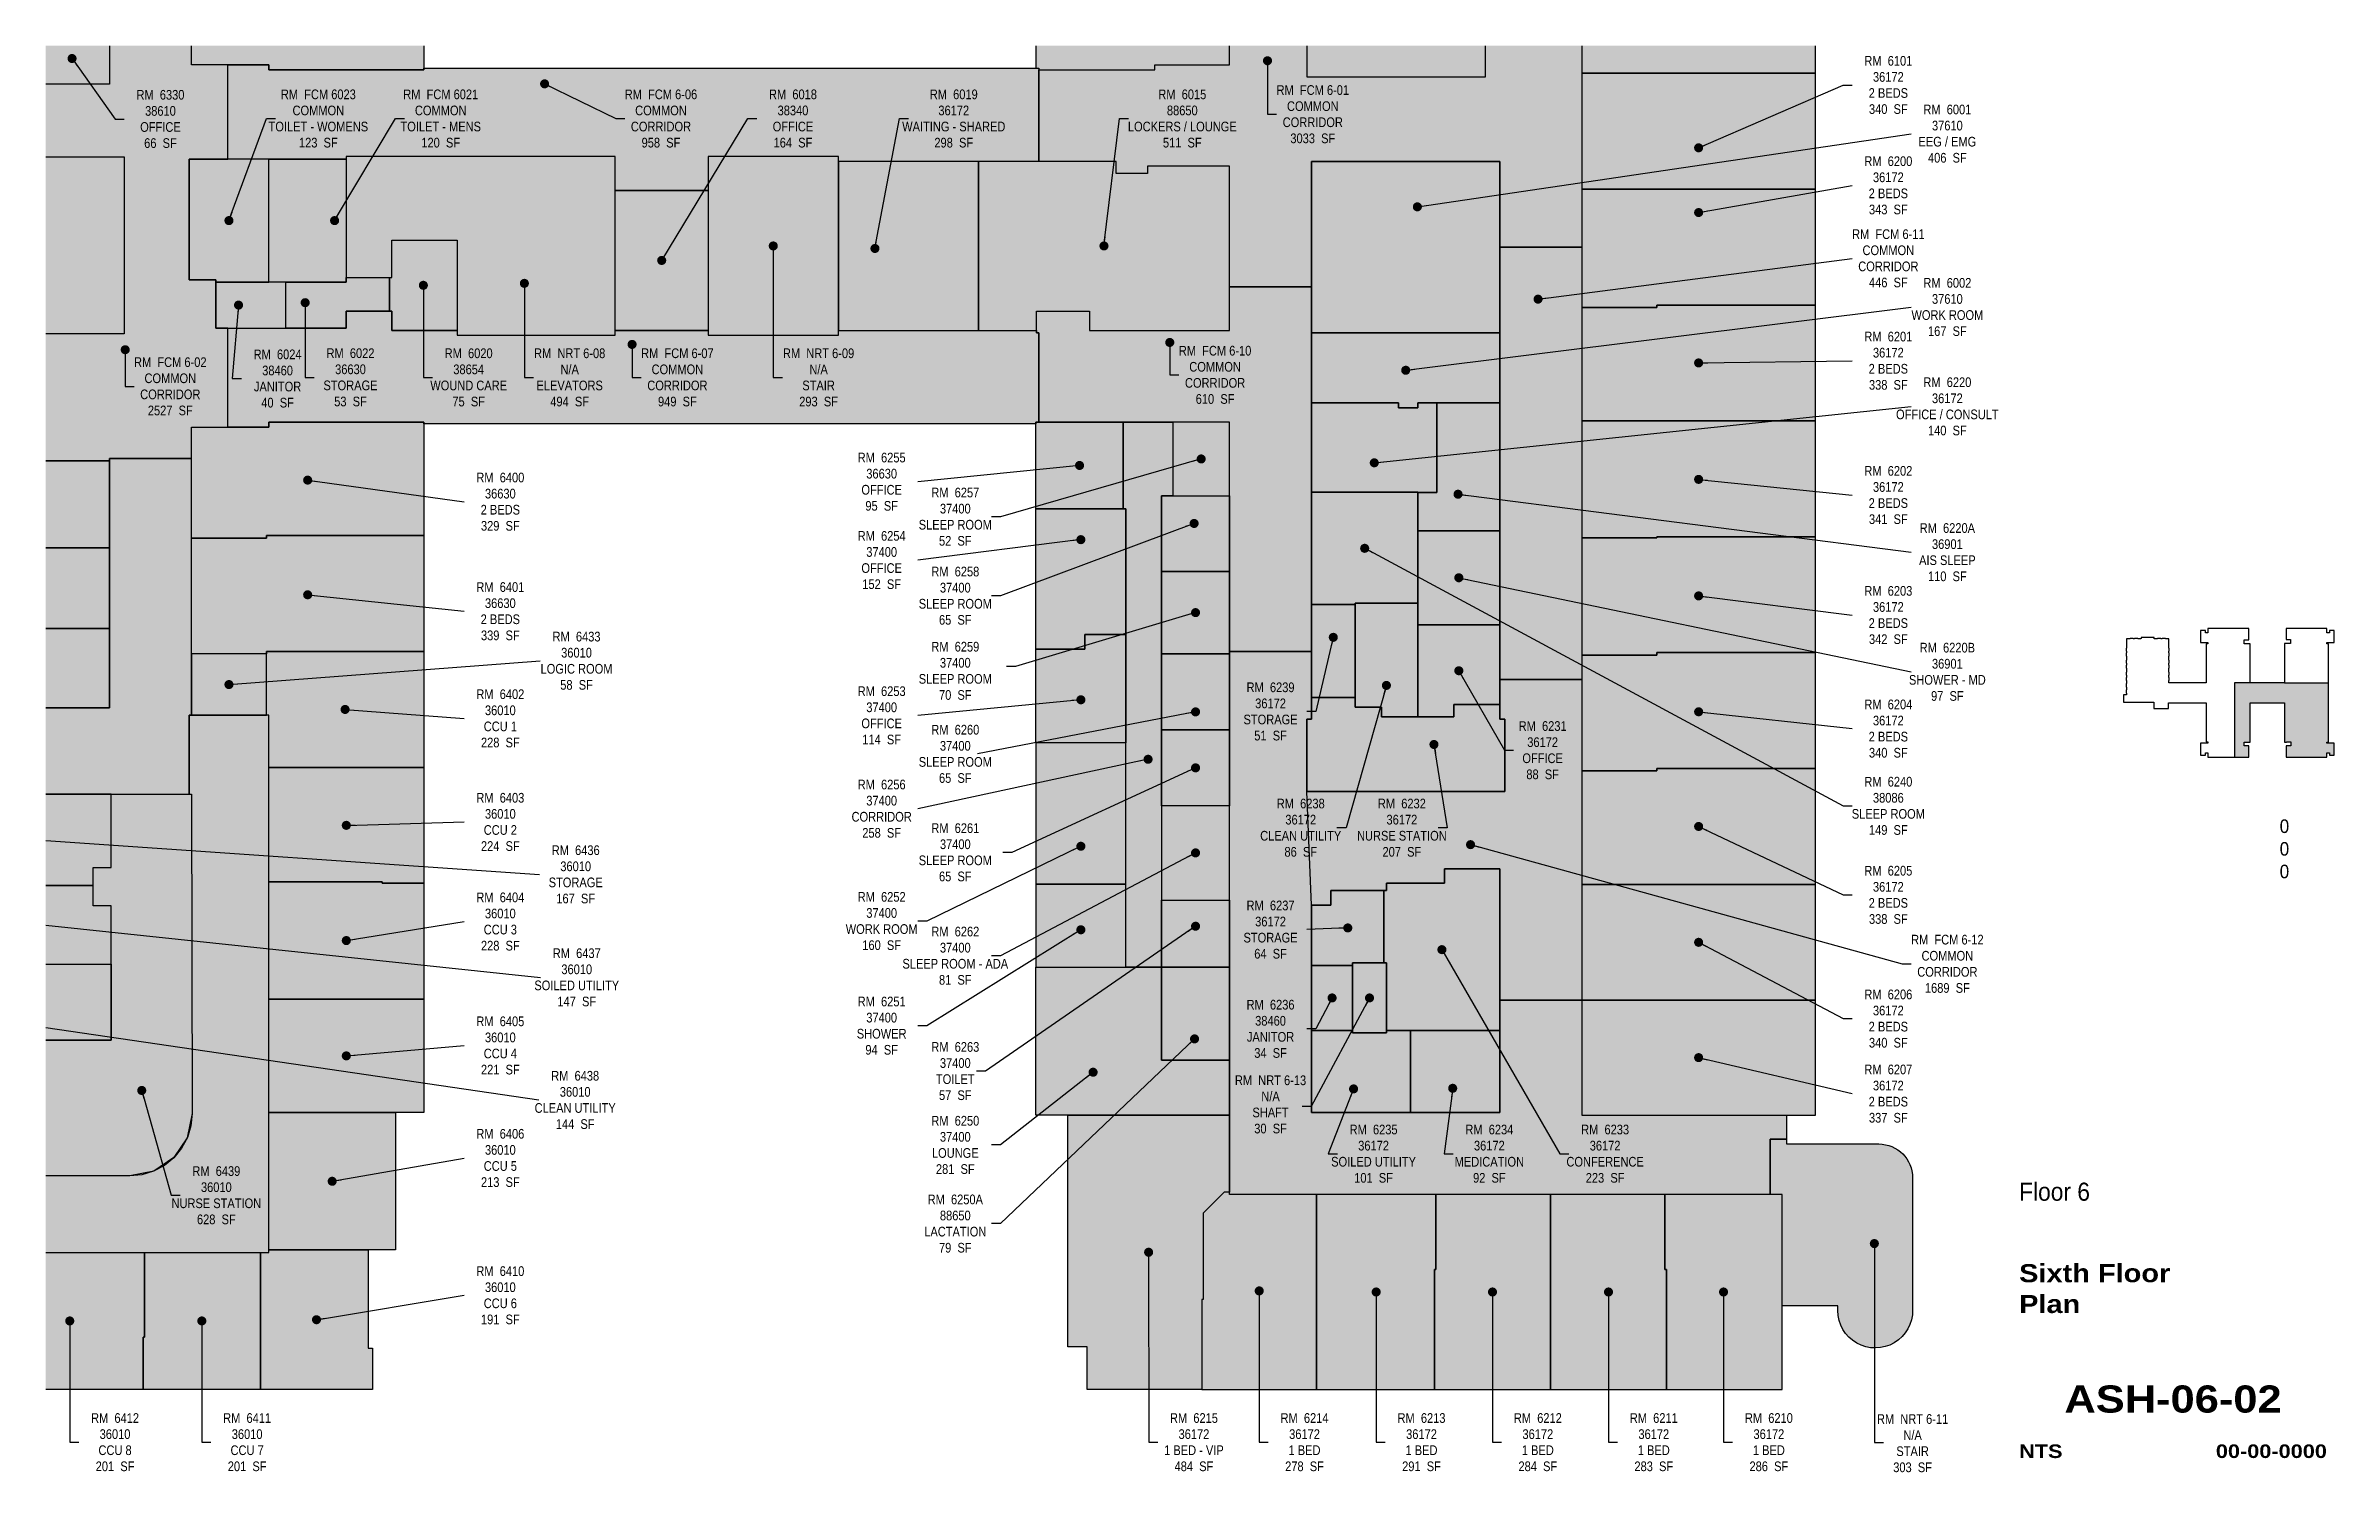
# Paper-space layout '02 new' of a CAD drawing. Header units: inches. Extents: x 0.8 to 16.6, y 0.5 to 10.5.
# The model-space entities are those that its viewports show. They can reach past a viewport. Long polylines and large blocks are cut down to what shows.
import ezdxf
from ezdxf.enums import TextEntityAlignment as Align

# ---------------------------------------------------------------- set-up
doc = ezdxf.new("R2010")
doc.units = ezdxf.units.IN
doc.header["$MEASUREMENT"] = 0
doc.layers.get('Defpoints').update_dxf_attribs({"color": 31})
for name, color, linetype in [('0-LABEL', 3, 'Continuous'), ('1-NRT', 200, 'Continuous'), ('1-NRT-PTN', 253, 'Continuous'), ('3-FCM', 190, 'Continuous'), ('3-FCM-PTN', 9, 'Continuous'), ('4-OCC', 6, 'Continuous'), ('4-OCC-PTN', 95, 'Continuous'), ('T-5', 5, 'Continuous'), ('T-8', 8, 'Continuous')]:
    doc.layers.add(name, color=color, linetype=linetype)
doc.layers.get('Defpoints').freeze()
doc.styles.add('Arial90', font='arial.ttf', dxfattribs={"width": 0.9})
doc.styles.add('ArialBlack', font='')
doc.styles.add('ArialN', font='ARIALN.TTF')
doc.styles.get('ArialBlack').set_extended_font_data('Arial Black')
doc.dimstyles.new('AB-195', dxfattribs={"dimscale": 195, "dimtxt": 0.0703125, "dimasz": 0.0625, "dimexe": 0.0625, "dimexo": 0.125, "dimgap": 0.25, "dimtad": 0, "dimdec": 4, "dimrnd": 0.0625, "dimzin": 0, "dimdsep": 46, "dimlunit": 4, "dimtxsty": 'ArialN', "dimblk": 'ARCHTICK', "dimcen": 0.0625, "dimclrd": 256, "dimclre": 256, "dimclrt": 256, "dimadec": 0, "dimazin": 0, "dimtfac": 1, "dimtdec": 4, "dimtofl": 0, "dimtmove": 2, "dimatfit": 3, "dimldrblk": 'DOT', "dimfxl": 0, "dimfrac": 2, "dimtolj": 1, "dimtzin": 0, "dimlwd": -1, "dimlwe": -1, "dimarcsym": 0})

psp = doc.layouts.new('02 new')

msp = doc.modelspace()

# ---------------------------------------------------------------- texts
at = {"layer": '0-LABEL', "char_height": 13, "attachment_point": 5, "style": 'ArialN'}
for s, insert in [('RM  6101\\P36172\\P2 BEDS\\P340  SF', (7622.788400844913, 3417.666706333442)), ('RM  6330\\P38610\\POFFICE\\P66  SF', (5296.403234482237, 3371.89989081956)), ('RM  FCM 6023\\PCOMMON\\PTOILET - WOMENS\\P123  SF', (5508.979265160582, 3372.50875170061)), ('RM  FCM 6021\\PCOMMON\\PTOILET - MENS\\P120  SF', (5673.74214960782, 3372.50875170061)), ('RM  FCM 6-06\\PCOMMON\\PCORRIDOR\\P958  SF', (5970.294679821069, 3372.508751700609)), ('RM  6018\\P38340\\POFFICE\\P164  SF', (6148.016442142311, 3372.508751700609)), ('RM  6019\\P36172\\PWAITING - SHARED\\P298  SF', (6364.500000000003, 3372.508751700609)), ('RM  6015\\P88650\\PLOCKERS / LOUNGE\\P511  SF', (6672.193276764247, 3372.508751700608)), ('RM  FCM 6-01\\PCOMMON\\PCORRIDOR\\P3033  SF', (6847.900463353973, 3378.305108587601)), ('RM  6001\\P37610\\PEEG / EMG\\P406  SF', (7702.248482735369, 3352.150095233239)), ('RM  6200\\P36172\\P2 BEDS\\P343  SF', (7622.788400844913, 3282.538714956052)), ('RM  FCM 6-11\\PCOMMON\\PCORRIDOR\\P446  SF', (7622.788400844913, 3184.263798305747)), ('RM  6002\\P37610\\PWORK ROOM\\P167  SF', (7702.248482735369, 3118.747187205543)), ('RM  6201\\P36172\\P2 BEDS\\P338  SF', (7622.788400844913, 3046.405948132513)), ('RM  6030A\\P36630\\PNURSE STATION\\P586  SF', (5080.73532199395, 3023.9497200886)), ('RM  FCM 6-02\\PCOMMON\\PCORRIDOR\\P2527  SF', (5309.654189446312, 3011.955897048569)), ('RM  6024\\P38460\\PJANITOR\\P40  SF', (5454.097232639495, 3022.457512275175)), ('RM  6022\\P36630\\PSTORAGE\\P53  SF', (5552.266694134982, 3024.041373026454)), ('RM  6020\\P38654\\PWOUND CARE\\P75  SF', (5711.375000000004, 3023.949720088599)), ('RM  NRT 6-08\\PN/A\\PELEVATORS\\P494  SF', (5847.363291131183, 3023.949720088599)), ('RM  FCM 6-07\\PCOMMON\\PCORRIDOR\\P949  SF', (5992.397090020026, 3023.949720088598)), ('RM  NRT 6-09\\PN/A\\PSTAIR\\P293  SF', (6182.500000000003, 3023.949720088598)), ('RM  FCM 6-10\\PCOMMON\\PCORRIDOR\\P610  SF', (6716.327153353875, 3027.411800182321)), ('RM  6220\\P36172\\POFFICE / CONSULT\\P140  SF', (7702.248482735369, 2984.984125226074)), ('RM  6255\\P36630\\POFFICE\\P95  SF', (6267.426310962012, 2883.533520176004)), ('RM  6202\\P36172\\P2 BEDS\\P341  SF', (7622.788400844913, 2865.604964099187)), ('RM  6400\\P36630\\P2 BEDS\\P329  SF', (5754.015583464156, 2856.658817764374)), ('RM  6257\\P37400\\PSLEEP ROOM\\P52  SF', (6366.561783056256, 2836.465848299333)), ('RM  6254\\P37400\\POFFICE\\P152  SF', (6267.426310962012, 2778.102801264708)), ('RM  6220A\\P36901\\PAIS SLEEP\\P110  SF', (7702.248482735369, 2788.672458080524)), ('RM  6401\\P36630\\P2 BEDS\\P339  SF', (5754.015583464156, 2709.17690428663)), ('RM  6258\\P37400\\PSLEEP ROOM\\P65  SF', (6366.561783056256, 2730.063369097978)), ('RM  6203\\P36172\\P2 BEDS\\P342  SF', (7622.788400844913, 2704.046835409426)), ('RM  6433\\P36010\\PLOGIC ROOM\\P58  SF', (5856.606773623666, 2642.511362190191)), ('RM  6259\\P37400\\PSLEEP ROOM\\P70  SF', (6366.561783056255, 2628.923033481347)), ('RM  6220B\\P36901\\PSHOWER - MD\\P97  SF', (7702.248482735368, 2627.610808142636)), ('RM  6402\\P36010\\PCCU 1\\P228  SF', (5754.015583464156, 2564.944534944764)), ('RM  6253\\P37400\\POFFICE\\P114  SF', (6267.426310962011, 2569.001719160089)), ('RM  6239\\P36172\\PSTORAGE\\P51  SF', (6791.000000000003, 2574.249190468108)), ('RM  6204\\P36172\\P2 BEDS\\P340  SF', (7622.788400844912, 2551.174761859063)), ('RM  6231\\P36172\\POFFICE\\P88  SF', (7157.34797951837, 2522.07671107545)), ('RM  6260\\P37400\\PSLEEP ROOM\\P65  SF', (6366.561783056256, 2517.134402039093)), ('RM  6256\\P37400\\PCORRIDOR\\P258  SF', (6267.426310962011, 2443.324687200027)), ('RM  6240\\P38086\\PSLEEP ROOM\\P149  SF', (7622.788400844912, 2447.16523319812)), ('RM  6403\\P36010\\PCCU 2\\P224  SF', (5754.015583464155, 2425.507091019127)), ('RM  6238\\P36172\\PCLEAN UTILITY\\P86  SF', (6831.662687585269, 2417.749999999993)), ('RM  6232\\P36172\\PNURSE STATION\\P207  SF', (6967.81822855493, 2417.749999999993)), ('RM  6261\\P37400\\PSLEEP ROOM\\P65  SF', (6366.561783056255, 2384.632742106209)), ('RM  6436\\P36010\\PSTORAGE\\P167  SF', (5855.492600959172, 2354.922013636308)), ('RM  6205\\P36172\\P2 BEDS\\P338  SF', (7622.788400844912, 2327.326359616811)), ('RM  6404\\P36010\\PCCU 3\\P228  SF', (5754.015583464155, 2291.421709411471)), ('RM  6252\\P37400\\PWORK ROOM\\P160  SF', (6267.426310962011, 2292.109411751725)), ('RM  6237\\P36172\\PSTORAGE\\P64  SF', (6791.000000000003, 2280.55346675689)), ('RM  6262\\P37400\\PSLEEP ROOM - ADA\\P81  SF', (6366.561783056255, 2245.409943518276)), ('RM  6437\\P36010\\PSOILED UTILITY\\P147  SF', (5856.903921291167, 2216.268387412842)), ('RM  FCM 6-12\\PCOMMON\\PCORRIDOR\\P1689  SF', (7702.248482735367, 2234.511160558191)), ('RM  6251\\P37400\\PSHOWER\\P94  SF', (6267.426310962011, 2151.229834078513)), ('RM  6206\\P36172\\P2 BEDS\\P340  SF', (7622.788400844912, 2160.767053610769)), ('RM  6405\\P36010\\PCCU 4\\P221  SF', (5754.015583464155, 2124.563878631444)), ('RM  6236\\P38460\\PJANITOR\\P34  SF', (6791.000000000002, 2146.959425919722)), ('RM  6263\\P37400\\PTOILET\\P57  SF', (6366.561783056255, 2090.09987987621)), ('RM  6207\\P36172\\P2 BEDS\\P337  SF', (7622.788400844911, 2059.762278164621)), ('RM  6438\\P36010\\PCLEAN UTILITY\\P144  SF', (5854.782060262733, 2051.245658195831)), ('RM  NRT 6-13\\PN/A\\PSHAFT\\P30  SF', (6791.000000000002, 2045.205674585908)), ('RM  6406\\P36010\\PCCU 5\\P213  SF', (5754.015583464155, 1973.132597276636)), ('RM  6250\\P37400\\PLOUNGE\\P281  SF', (6366.561783056255, 1990.680163723372)), ('RM  6235\\P36172\\PSOILED UTILITY\\P101  SF', (6929.73421360986, 1978.874999999992)), ('RM  6234\\P36172\\PMEDICATION\\P92  SF', (7085.595872644106, 1978.874999999992)), ('RM  6233\\P36172\\PCONFERENCE\\P223  SF', (7241.457501506346, 1978.874999999992)), ('RM  6439\\P36010\\PNURSE STATION\\P628  SF', (5371.647037835959, 1922.951684849319)), ('RM  6250A\\P88650\\PLACTATION\\P79  SF', (6366.561783056255, 1884.788912161553)), ('RM  6410\\P36010\\PCCU 6\\P191  SF', (5754.015583464155, 1788.275893977202)), ('RM  6413\\P36010\\PCCU 9\\P198  SF', (5101.125000000003, 1590.499999999994)), ('RM  6412\\P36010\\PCCU 8\\P201  SF', (5235.280875119823, 1590.499999999994)), ('RM  6411\\P36010\\PCCU 7\\P201  SF', (5413.125000000004, 1590.499999999994)), ('RM  6215\\P36172\\P1 BED - VIP\\P484  SF', (6687.87499999999, 1590.499999999992)), ('RM  6214\\P36172\\P1 BED\\P278  SF', (6836.750000000002, 1590.499999999992)), ('RM  6213\\P36172\\P1 BED\\P291  SF', (6994.250000000016, 1590.499999999992)), ('RM  6212\\P36172\\P1 BED\\P284  SF', (7150.875000000016, 1590.499999999991)), ('RM  6211\\P36172\\P1 BED\\P283  SF', (7307.000000000001, 1590.499999999991)), ('RM  6210\\P36172\\P1 BED\\P286  SF', (7461.937500000004, 1590.499999999991)), ('RM  NRT 6-11\\PN/A\\PSTAIR\\P303  SF', (7655.452897967387, 1589.159523795124))]:
    msp.add_mtext(s, dxfattribs=dict(at, insert=insert))

# ---------------------------------------------------------------- blocks, each defined once
blk = doc.blocks.new('sheettext_11x17_occ')
at = {"style": 'Arial90', "width": 0.9}
for tag, p in [('INTERIORGROSSAREA', (1.86461371722941, 4.565053935988382)), ('USEABLEAREA', (1.86461371722941, 4.408803935988382)), ('COMMONAREA', (1.86461371722941, 4.252553935988382))]:
    blk.add_attdef(tag, text='', height=0.09375, dxfattribs=at).set_placement(p, align=Align.RIGHT)
blk.add_attdef('FLOOR', text='', height=0.125, dxfattribs=at).set_placement((0, 2.151146237510748), align=Align.TOP_LEFT)
at = {"layer": 'T-8', "style": 'ArialBlack'}
for tag, p, height in [('TITLE_1', (0, 1.463646237510751), 0.125), ('TITLE_2', (0, 1.250955197925625), 0.125), ('SCALE', (0, 0.2499999999999998), 0.09375)]:
    blk.add_attdef(tag, p, '', height=height, dxfattribs=at)
blk.add_attdef('DWG#', text='', height=0.1875, dxfattribs=at).set_placement((1.0625, 0.750955197925627), align=Align.TOP_CENTER)
blk.add_attdef('DATE', text='', height=0.09375, dxfattribs=at).set_placement((2.125, 0.2499999999999998), align=Align.RIGHT)
blk = doc.blocks.new('_ArchTick')
at = {"const_width": 0.15}
blk.add_lwpolyline([(-0.5, -0.5), (0.5, 0.5)], dxfattribs=at)
blk = doc.blocks.new('_Dot')
at = {"lineweight": -2}
blk.add_line((-0.5, 0), (-1, 0), dxfattribs=at)
at = {"const_width": 0.5}
blk.add_lwpolyline([(-0.25, 0, 1), (0.25, 0, 1)], format="xyb", close=True, dxfattribs=at)

# ---------------------------------------------------------------- hatches: boundary and pattern name
at = {"layer": '1-NRT-PTN'}
for points in [[(5908.750000000003, 3080.749999999995), (5908.750000000005, 3321.24999999999), (5546.250000000003, 3321.249999999994), (5546.250000000004, 3158.749999999994), (5608.000000000004, 3158.749999999994), (5608.000000000004, 3208.749999999994), (5696.000000000004, 3208.749999999994), (5696.000000000004, 3080.749999999996)], [(6033.750000000004, 3321.249999999993), (6033.750000000004, 3165.249999999992), (6033.750000000004, 3080.749999999996), (6209.250000000003, 3080.749999999993), (6209.250000000003, 3321.249999999993)], [(6947.000000000003, 2141.499999999992), (6901.500000000002, 2141.499999999992), (6901.500000000002, 2235.749999999992), (6947.000000000003, 2235.749999999992)]]:
    msp.add_hatch(color=256, dxfattribs=at).paths.add_polyline_path(points)
h = msp.add_hatch(color=256, dxfattribs=at)
edge = h.paths.add_edge_path()
edge.add_line((7485.499999999999, 1991.999999999991), (7610.00000000001, 1991.999999999991))
edge.add_arc((7609.999999999995, 1946.499999999975), 45.50000000001614, 3.4790218705893494e-08, 89.99999999998158, ccw=False)
edge.add_line((7655.500000000012, 1946.500000027602), (7655.500000000002, 1768.56616925701))
edge.add_arc((7605.128305918885, 1767.749993629552), 50.37830591888263, -180.0000072451678, 0.9282857740317922, ccw=False)
edge.add_line((7554.750000000003, 1767.749999999991), (7554.750000000003, 1774.249999999991))
edge.add_line((7554.750000000003, 1774.249999999991), (7480.000000000012, 1774.249999999991))
edge.add_line((7480.000000000012, 1774.249999999991), (7480.000000000005, 1923.999999999992))
edge.add_line((7480.000000000005, 1923.999999999992), (7463.749999999985, 1923.999999999992))
edge.add_line((7463.749999999985, 1923.999999999992), (7463.750000000002, 1998.499999999992))
edge.add_line((7463.750000000002, 1998.499999999992), (7485.500000000002, 1998.499999999991))
edge.add_line((7485.500000000002, 1998.499999999991), (7485.499999999999, 1991.999999999991))
at = {"layer": '3-FCM-PTN'}
for points in [[(6479.000000000004, 3438.249999999993), (6635.000000000004, 3438.249999999997), (6635.000000000005, 3444.749999999992), (6735.750000000004, 3444.749999999992), (6735.750000000004, 4478.249999999993), (6999.000000000005, 4478.249999999998), (6999.000000000007, 4367.749999999992), (6846.250000000005, 4367.749999999992), (6846.250000000005, 4172.749999999992), (6898.250000000005, 4172.749999999992), (6898.250000000004, 4166.249999999992), (6947.000000000005, 4166.249999999991), (6947.000000000005, 4172.749999999992), (7099.750000000005, 4172.749999999992), (7099.750000000005, 4367.749999999992), (6999.015625000007, 4367.749999999992), (6999.015625000005, 4478.249999999998), (7463.750000000003, 4478.249999999985), (7463.750000000005, 4403.499999999991), (7485.500000000002, 4403.499999999991), (7485.500000000015, 4367.999999999992), (7210.250000000005, 4367.999999999992), (7210.250000000005, 3901.515624999992), (7099.750000000004, 3901.515624999992), (7099.750000000005, 4055.749999999992), (6995.750000000005, 4055.749999999992), (6995.750000000005, 4081.749999999992), (6846.250000000005, 4081.749999999992), (6846.250000000004, 3568.249999999992), (6839.750000000004, 3568.249999999992), (6839.750000000001, 3428.499999999992), (7080.250000000004, 3428.499999999993), (7080.250000000005, 3646.249999999991), (7099.750000000005, 3646.249999999992), (7099.750000000004, 3901.499999999992), (7210.249999999999, 3901.499999999992), (7210.25, 3199.249999999992), (7099.750000000004, 3199.249999999992), (7099.750000000004, 3314.749999999992), (6846.250000000004, 3314.749999999992), (6846.250000000004, 3145.749999999992), (6735.750000000004, 3145.749999999992), (6735.750000000004, 3308.249999999992), (6625.250000000004, 3308.249999999992), (6625.250000000007, 3298.499999999993), (6583.000000000004, 3298.499999999993), (6583.000000000004, 3314.749999999993), (6479.000000000005, 3314.749999999993)], [(5338.268460914258, 2914.999999999994), (5338.250000000004, 2957.249999999994), (5387.000000000004, 2957.249999999994), (5387.000000000004, 3090.499999999994), (5370.750000000004, 3090.499999999994), (5370.750000000004, 3155.499999999994), (5335.000000000004, 3155.499999999994), (5335.000000000004, 3317.999999999994), (5387.000000000004, 3317.999999999993), (5387.000000000004, 3444.749999999994), (5338.250000000004, 3444.749999999994), (5338.250000000005, 4062.249999999994), (5127.015625000005, 4062.249999999995), (5127.015625000005, 3925.749999999994), (5227.750000000005, 3925.749999999994), (5227.750000000004, 3418.749999999994), (5026.250000000004, 3418.749999999995), (5026.250000000005, 3925.749999999994), (5127.000000000005, 3925.749999999994), (5127.000000000005, 4062.249999999995), (4915.750000000005, 4062.249999999995), (4915.750000000005, 3444.749999999995), (4811.750000000003, 3444.749999999995), (4811.750000000004, 3438.24999843495), (4737.000000000004, 3438.249980436934), (4737.000000000004, 3314.749999999995), (4922.250000000004, 3314.749999999993), (4922.250000000004, 3321.249999999995), (5247.750000000004, 3321.06299623587), (5247.750000000002, 3082.56299623587), (4922.250000000004, 3082.562996235869), (4922.250000000005, 3087.249999999995), (4737.000000000004, 3087.249999999995), (4737.000000000004, 2963.749999999995), (4811.750000000004, 2963.749999999995), (4811.750000000004, 2957.249999999995), (4915.750000000004, 2957.249999999995), (4915.750000000004, 2914.999999999995), (5026.250000000004, 2914.999999999995), (5026.250000000004, 2911.749999999994), (5227.750000000004, 2911.749999999994), (5227.750000000004, 2914.999999999994)], [(5387.000000000004, 3317.999999999994), (5387.000000000004, 3444.749999999994), (5442.250000000004, 3444.749999999994), (5442.250000000004, 3438.249999999994), (5651.000000000004, 3438.249999999994), (5651.000000000004, 3440.499999999994), (6479.000000000004, 3440.499999999994), (6479.000000000005, 3314.749999999993), (6209.250000000003, 3314.749999999993), (6209.250000000003, 3321.249999999993), (6033.750000000004, 3321.249999999993), (6033.750000000004, 3275.749999999993), (5908.750000000005, 3275.749999999993), (5908.750000000005, 3321.249999999993), (5546.250000000004, 3321.249999999994), (5546.250000000003, 3317.999999999994)], [(5370.750000000004, 3152.249999999994), (5442.250000000003, 3152.249999999994), (5442.250000000004, 3317.999999999994), (5335.000000000004, 3317.999999999994), (5335.000000000004, 3155.499999999994), (5370.750000000004, 3155.499999999994)], [(5546.250000000003, 3317.999999999994), (5442.250000000004, 3317.999999999993), (5442.250000000004, 3152.249999999993), (5546.250000000004, 3152.249999999993)], [(7099.750000000005, 3199.249999999992), (7210.25, 3199.249999999992), (7210.249999999995, 2617.499999999992), (7099.750000000003, 2617.499999999992)], [(6735.750000000004, 3145.749999999992), (6846.250000000004, 3145.749999999992), (6846.250000000002, 2654.999999999992), (6735.750000000003, 2654.99999999999), (6735.750000000004, 2963.749999999992), (6479.000000000003, 2963.749999999993), (6479.000000000007, 3083.999999999993), (6475.750000000004, 3083.999999999996), (6475.750000000004, 3113.249999999993), (6547.250000000004, 3113.249999999993), (6547.250000000004, 3087.249999999993), (6735.750000000004, 3087.249999999992)], [(5387.000000000004, 2957.249999999994), (5387.000000000004, 3090.499999999994), (5546.250000000004, 3090.499999999993), (5546.250000000004, 3113.249999999994), (5608.000000000004, 3113.249999999994), (5608.000000000004, 3087.249999999994), (5696.000000000004, 3087.249999999994), (5696.000000000004, 3080.749999999996), (5908.750000000003, 3080.749999999993), (5908.750000000003, 3087.249999999993), (6033.750000000004, 3087.249999999993), (6033.750000000004, 3080.749999999996), (6209.250000000003, 3080.749999999993), (6209.250000000003, 3087.249999999993), (6475.750000000004, 3087.249999999993), (6475.750000000004, 3083.999999999996), (6479.000000000007, 3083.999999999993), (6479.000000000005, 2963.749999999993), (6475.000000000003, 2963.749999999993), (6475.000000000004, 2961.499999999993), (5651.000000000004, 2961.499999999994), (5651.000000000004, 2963.749999999994), (5442.250000000004, 2963.749999999994), (5442.250000000004, 2957.249999999994)], [(5026.250000000004, 2911.749999999994), (5026.250000000004, 2914.999999999995), (4915.750000000004, 2914.999999999995), (4914.932675216334, 2419.971325186873), (5026.250000000004, 2419.971325186873), (5026.250000000003, 2463.030113061379), (5335.16016519931, 2463.030113061379), (5335.160165199311, 2569.280113061379), (5338.250000000005, 2569.280113061379), (5338.250000000004, 2914.999999999994), (5227.750000000004, 2914.999999999994), (5227.750000000003, 2579.030113061379), (5026.250000000003, 2579.030113061379)], [(6735.750000000003, 2654.99999999999), (6846.250000000002, 2654.999999999992), (6846.250000000003, 2563.999999999992), (6839.750000000003, 2563.999999999992), (6839.750000000003, 2466.499999999992), (7106.250000000004, 2466.499999999995), (7106.250000000003, 2563.999999999992), (7099.750000000007, 2563.999999999992), (7099.750000000005, 2617.499999999992), (7210.249999999995, 2617.499999999992), (7210.249999999997, 2185.516865943693), (7099.750000000003, 2185.516865943693), (7099.750000000003, 2362.499999999992), (7025.000000000003, 2362.499999999992), (7025.000000000003, 2342.999999999992), (6947.000000000003, 2342.999999999992), (6947.000000000002, 2333.249999999999), (6872.250000000003, 2333.249999999992), (6872.250000000003, 2313.749999999992), (6846.250000000003, 2313.749999999992), (6846.250000000003, 2034.249999999992), (7099.750000000003, 2034.249999999992), (7099.750000000003, 2185.501240943693), (7210.249999999997, 2185.501240943693), (7210.249999999998, 2030.999999999992), (7485.500000000003, 2030.999999999991), (7485.500000000002, 1998.499999999992), (7463.750000000002, 1998.499999999992), (7463.749999999985, 1923.999999999991), (6735.75, 1923.999999999992)]]:
    msp.add_hatch(color=256, dxfattribs=at).paths.add_polyline_path(points)
at = {"layer": '4-OCC-PTN'}
for color, points in [(44, [(6839.750000000003, 3568.249999999992), (6839.750000000001, 3428.499999999992), (7080.250000000004, 3428.499999999993), (7080.250000000012, 3642.999999999993), (6953.500000000005, 3642.999999999992), (6953.500000000004, 3561.749999999992), (6927.500000000004, 3561.749999999992), (6927.500000000004, 3551.999999999992), (6878.750000000004, 3551.999999999992), (6878.750000000004, 3568.249999999992)]), (26, [(5338.250000000004, 3594.249999999994), (5439.000000000004, 3594.249999999994), (5439.000000000004, 3590.999999999994), (5651.000000000004, 3590.999999999994), (5651.000000000004, 3438.249999999994), (5442.250000000003, 3438.249999999994), (5442.250000000003, 3444.749999999994), (5338.250000000004, 3444.749999999994)]), (44, [(6635.000000000005, 3594.249999999992), (6635.000000000005, 3590.999999999993), (6475.000000000005, 3590.99999999999), (6475.000000000005, 3440.499999999993), (6479.000000000004, 3440.499999999994), (6479.000000000004, 3438.249999999993), (6635.000000000004, 3438.249999999997), (6635.000000000005, 3444.749999999992), (6735.750000000004, 3444.749999999992), (6735.750000000001, 3594.249999999992)]), (44, [(7524.500000000014, 3589.499999999991), (7210.249999999998, 3589.499999999992), (7210.249999999998, 3433.499999999992), (7524.500000000014, 3433.499999999991)]), (31, [(5127.000000000002, 3512.999999999994), (5227.750000000004, 3512.999999999994), (5227.750000000004, 3418.749999999994), (5127.000000000002, 3418.749999999994)]), (44, [(7524.500000000014, 3433.499999999991), (7210.249999999998, 3433.499999999992), (7210.250000000004, 3277.499999999992), (7524.500000000014, 3277.499999999991)]), (26, [(4893.000000000004, 3314.749999999993), (4922.250000000004, 3314.749999999993), (4922.250000000004, 3321.249999999995), (5247.750000000004, 3321.06299623587), (5247.750000000002, 3082.56299623587), (4922.250000000004, 3082.562996235869), (4922.250000000005, 3087.249999999995), (4893.000000000004, 3087.249999999995)]), (44, [(6209.250000000003, 3087.249999999993), (6397.750000000004, 3087.249999999993), (6397.750000000004, 3314.749999999993), (6209.250000000003, 3314.749999999993)]), (20, [(6583.000000000004, 3298.499999999993), (6583.000000000004, 3314.749999999993), (6397.750000000004, 3314.749999999993), (6397.750000000004, 3087.249999999993), (6475.750000000004, 3087.249999999993), (6475.750000000004, 3113.249999999993), (6547.250000000004, 3113.249999999993), (6547.250000000004, 3087.249999999993), (6735.750000000004, 3087.249999999992), (6735.750000000004, 3308.249999999992), (6625.250000000004, 3308.249999999992), (6625.250000000004, 3298.499999999993)]), (18, [(7099.750000000005, 3083.999999999993), (6846.250000000004, 3083.999999999993), (6846.250000000004, 3314.749999999992), (7099.750000000005, 3314.749999999992)]), (50, [(6033.750000000004, 3087.249999999993), (5908.750000000005, 3087.249999999993), (5908.750000000005, 3275.749999999993), (6033.750000000004, 3275.749999999993)]), (44, [(7524.500000000014, 3277.499999999991), (7210.250000000005, 3277.499999999992), (7210.249999999995, 3118.249999999994), (7311.000000000003, 3118.249999999993), (7311.000000000006, 3121.499999999992), (7524.500000000014, 3121.499999999991)]), (105, [(5608.000000000004, 3208.749999999994), (5696.000000000004, 3208.749999999994), (5696.000000000004, 3087.249999999994), (5608.000000000004, 3087.249999999994), (5608.000000000004, 3113.249999999994), (5604.750000000004, 3113.249999999994), (5604.750000000004, 3158.749999999994), (5608.000000000004, 3158.749999999994)]), (201, [(5465.000000000004, 3090.499999999994), (5465.000000000004, 3152.249999999993), (5370.750000000004, 3152.249999999994), (5370.750000000004, 3090.499999999994)]), (26, [(5465.000000000004, 3152.249999999993), (5546.250000000004, 3152.249999999993), (5546.250000000004, 3158.749999999994), (5604.750000000004, 3158.749999999994), (5604.750000000004, 3113.249999999994), (5546.250000000004, 3113.249999999994), (5546.250000000004, 3090.499999999994), (5465.000000000004, 3090.499999999994)]), (44, [(7210.249999999997, 2965.499999999991), (7524.500000000014, 2965.499999999991), (7524.500000000014, 3121.499999999991), (7311.000000000006, 3121.499999999992), (7311.000000000003, 3118.249999999993), (7210.249999999995, 3118.249999999994)]), (18, [(6846.25, 2989.749999999993), (6846.249999999992, 3083.999999999992), (7099.750000000002, 3083.999999999993), (7099.750000000004, 2989.749999999991), (6989.250000000002, 2989.749999999992), (6989.250000000004, 2983.249999999992), (6963.250000000004, 2983.249999999992), (6963.250000000004, 2989.749999999992)]), (44, [(6963.250000000004, 2989.749999999992), (6963.250000000004, 2983.249999999992), (6989.250000000004, 2983.249999999992), (6989.250000000002, 2989.749999999992), (7015.035158483776, 2989.749999999992), (7015.035158483776, 2868.937499999992), (6989.250000000003, 2868.937499999991), (6989.250000000004, 2869.499999999992), (6846.250000000003, 2869.499999999987), (6846.25, 2989.749999999993)]), (12, [(7015.035158483776, 2989.749999999992), (7099.750000000004, 2989.749999999991), (7099.750000000005, 2817.593749999992), (6989.250000000007, 2817.593749999992), (6989.250000000004, 2868.937499999991), (7015.035158483776, 2868.937499999992)]), (26, [(5338.250000000005, 2807.749999999994), (5338.250000000004, 2957.249999999994), (5442.250000000004, 2957.249999999994), (5442.250000000004, 2963.749999999994), (5651.000000000004, 2963.749999999994), (5651.000000000004, 2810.999999999994), (5439.000000000004, 2810.999999999994), (5439.000000000004, 2807.749999999994)]), (26, [(6592.750000000004, 2963.749999999993), (6475.000000000005, 2963.749999999993), (6475.000000000005, 2847.249999999994), (6592.750000000004, 2847.249999999994)]), (109, [(6644.306775491761, 2864.748705073564), (6659.550216329972, 2864.748705073564), (6659.550216329972, 2963.749999999992), (6592.750000000004, 2963.749999999993), (6592.750000000004, 2847.249999999993), (6596.306775491761, 2847.249999999993), (6596.306775491762, 2229.999999999993), (6644.306775491761, 2229.999999999993)]), (109, [(6735.750000000003, 2963.749999999992), (6659.550216329971, 2963.749999999992), (6659.550216329971, 2864.748705073564), (6735.750000000004, 2864.748705073564)]), (44, [(7210.249999999997, 2807.999999999986), (7311.000000000004, 2807.999999999985), (7311.000000000004, 2809.516865943729), (7524.500000000014, 2809.516865943729), (7524.500000000014, 2965.499999999991), (7210.249999999997, 2965.499999999991)]), (26, [(5026.250000000004, 2911.749999999994), (5026.250000000003, 2794.499999999994), (5227.750000000004, 2794.499999999995), (5227.750000000004, 2911.749999999994)]), (233, [(6846.250000000003, 2869.499999999987), (6989.250000000004, 2869.499999999992), (6989.250000000015, 2720.000000000002), (6904.750000000003, 2719.999999999992), (6904.750000000003, 2718.374999999992), (6846.250000000003, 2718.374999999992)]), (109, [(6475.000000000005, 2657.999999999993), (6541.000000000003, 2657.999999999991), (6541.000000000003, 2677.999999999993), (6596.306775491761, 2677.999999999992), (6596.306775491761, 2847.249999999993), (6592.750000000004, 2847.249999999993), (6475.000000000001, 2847.249999999994)]), (109, [(6644.306775491761, 2762.749999999992), (6735.750000000001, 2762.749999999992), (6735.750000000001, 2864.748705073564), (6659.550216329972, 2864.748705073564), (6644.306775491761, 2864.748705073564)]), (26, [(5338.250000000005, 2807.749999999994), (5439.000000000004, 2807.749999999994), (5439.000000000004, 2810.999999999994), (5651.000000000004, 2810.999999999994), (5651.000000000004, 2654.999999999994), (5439.000000000003, 2654.999999999994), (5439.000000000004, 2651.749999999994), (5338.250000000004, 2651.749999999994)]), (12, [(6989.250000000007, 2817.593749999992), (7099.750000000005, 2817.593749999992), (7099.750000000006, 2690.999999999992), (6989.250000000015, 2690.999999999992)]), (44, [(7210.249999999995, 2650.249999999992), (7311.00000000001, 2650.249999999991), (7311.000000000003, 2653.516865943729), (7524.500000000013, 2653.516865943729), (7524.500000000014, 2809.516865943729), (7311.000000000004, 2809.516865943729), (7311.000000000004, 2807.999999999987), (7210.249999999997, 2807.999999999986)]), (26, [(5026.250000000006, 2685.874999999994), (5227.750000000003, 2685.874999999994), (5227.750000000004, 2794.499999999995), (5026.250000000004, 2794.499999999994)]), (109, [(6735.750000000001, 2762.749999999992), (6644.306775491761, 2762.749999999992), (6644.306775491761, 2651.990932535458), (6735.750000000003, 2651.990932535458)]), (44, [(6846.250000000003, 2718.374999999992), (6904.749999999997, 2718.374999999992), (6904.750000000003, 2593.249999999992), (6846.250000000002, 2593.249999999992)]), (44, [(6904.750000000003, 2719.999999999992), (6989.250000000015, 2720.000000000002), (6989.250000000005, 2567.249999999993), (6940.500000000003, 2567.249999999993), (6940.500000000002, 2580.249999999998), (6904.750000000013, 2580.249999999994)]), (17, [(5227.750000000003, 2685.874999999994), (5026.250000000006, 2685.874999999994), (5026.250000000003, 2579.030113061379), (5227.750000000003, 2579.030113061379)]), (44, [(6989.250000000005, 2567.249999999993), (6989.250000000015, 2690.999999999992), (7099.75, 2690.999999999992), (7099.750000000007, 2583.499999999992), (7037.999999999996, 2583.499999999992), (7038.000000000006, 2567.249999999993)]), (17, [(5439.000000000004, 2651.749999999994), (5338.250000000004, 2651.749999999994), (5338.250000000025, 2569.280113061379), (5439.016645232967, 2569.280113061379)]), (17, [(5442.25873422154, 2569.280113061379), (5439.016645232967, 2569.280113061379), (5439.000000000004, 2654.999999999994), (5651.000000000003, 2654.999999999994), (5651.000000000003, 2498.999999999994), (5442.263224818039, 2498.999999999994)]), (109, [(6596.306775491761, 2677.999999999992), (6541.000000000003, 2677.999999999993), (6541.000000000004, 2657.999999999991), (6475.000000000003, 2657.999999999993), (6475.000000000002, 2531.999999999993), (6596.306775491763, 2531.999999999993)]), (109, [(6644.306775491761, 2651.990932535458), (6644.306775491761, 2549.403458309929), (6735.750000000002, 2549.403458309929), (6735.750000000002, 2651.990932535458)]), (44, [(7210.249999999995, 2494.249999999992), (7311.000000000004, 2494.24999999999), (7311.000000000004, 2497.499999999991), (7524.500000000014, 2497.499999999991), (7524.500000000013, 2653.516865943729), (7311.000000000003, 2653.516865943729), (7311.00000000001, 2650.249999999991), (7210.249999999995, 2650.249999999992)]), (44, [(6839.750000000003, 2466.499999999992), (6839.750000000003, 2563.999999999992), (6846.250000000003, 2563.999999999992), (6846.250000000002, 2593.249999999992), (6904.750000000003, 2593.249999999992), (6904.750000000013, 2580.249999999994), (6940.500000000002, 2580.249999999998), (6940.500000000003, 2567.249999999993), (7038.000000000006, 2567.249999999993), (7037.999999999996, 2583.499999999992), (7099.750000000006, 2583.499999999992), (7099.750000000007, 2563.999999999992), (7106.250000000003, 2563.999999999992), (7106.250000000004, 2466.499999999995)]), (109, [(6596.306775491765, 2531.999999999993), (6475.000000000003, 2531.999999999992), (6475.000000000005, 2341.999999999993), (6596.306775491762, 2341.999999999992)]), (109, [(6735.750000000002, 2549.403458309929), (6644.306775491761, 2549.403458309929), (6644.306775491761, 2447.403458309928), (6735.750000000002, 2447.403458309928)]), (17, [(5442.263224818039, 2498.999999999994), (5651.000000000003, 2498.999999999994), (5651.000000000003, 2342.999999999994), (5595.000000000004, 2342.999999999994), (5595.000000000003, 2344.722606103457), (5442.273082478972, 2344.722606103458)]), (44, [(7210.249999999997, 2341.499999999991), (7524.500000000014, 2341.499999999991), (7524.500000000014, 2497.499999999991), (7311.000000000004, 2497.499999999991), (7311.000000000004, 2494.24999999999), (7210.249999999995, 2494.249999999992)]), (17, [(5026.250000000004, 2463.030113061379), (5026.250000000004, 2342.536774825693), (5127.000000000002, 2342.536774825693), (5127.000000000002, 2340.015056530683), (5206.000000000002, 2340.015056530684), (5206.000000000003, 2364.321218647251), (5230.0238906347, 2364.321218647251), (5230.023890634702, 2463.030113061379)]), (109, [(6644.306775491761, 2320.403458309929), (6735.750000000002, 2320.403458309929), (6735.750000000002, 2447.403458309928), (6644.306775491761, 2447.403458309928)]), (17, [(5026.250000000003, 2233.999999999994), (5229.886945317347, 2233.999999999991), (5229.886945317347, 2312.821218647252), (5206.000000000003, 2312.821218647252), (5206.000000000002, 2340.015056530684), (5127.000000000002, 2340.015056530683), (5127.000000000002, 2342.536774825693), (5026.250000000004, 2342.536774825693)]), (17, [(5442.273082478972, 2344.722606103458), (5595.000000000003, 2344.722606103457), (5595.000000000004, 2342.999999999994), (5651.000000000003, 2342.999999999994), (5651.000000000003, 2186.991802901105), (5442.283160797885, 2186.991802902548)]), (109, [(6596.306775491762, 2341.999999999993), (6475.000000000004, 2341.999999999993), (6475.000000000004, 2229.999999999993), (6596.306775491762, 2229.999999999992)]), (44, [(6947.000000000003, 2342.999999999992), (7025.000000000003, 2342.999999999992), (7025.000000000003, 2362.499999999992), (7099.750000000003, 2362.499999999992), (7099.750000000003, 2144.749999999992), (6947.000000000003, 2144.749999999992), (6947.000000000003, 2235.749999999992), (6943.750000000007, 2235.749999999992), (6943.750000000002, 2333.24999999999), (6947.000000000002, 2333.249999999999)]), (109, [(6735.750000000001, 2229.999999999993), (6735.750000000001, 2320.403458309929), (6644.306775491761, 2320.403458309929), (6644.306775491761, 2229.999999999993)]), (44, [(6872.250000000003, 2313.749999999992), (6872.250000000003, 2333.249999999992), (6943.750000000002, 2333.24999999999), (6943.750000000007, 2235.749999999993), (6901.500000000002, 2235.749999999992), (6901.500000000002, 2232.499999999992), (6846.250000000003, 2232.499999999992), (6846.250000000003, 2313.749999999992)]), (44, [(7210.249999999997, 2185.516865943693), (7524.500000000014, 2185.499999999991), (7524.500000000014, 2341.499999999991), (7210.249999999997, 2341.499999999991)]), (17, [(5229.886945317347, 2131.947548455418), (5050.000000000005, 2131.947548455418), (5050.000000000006, 2135.145096910842), (5026.250000000003, 2135.145096910843), (5026.250000000003, 2233.999999999994), (5229.886945317347, 2233.999999999991)]), (109, [(6735.779800965811, 2104.999999999992), (6735.75, 2030.999999999993), (6475, 2030.999999999993), (6475.000000000004, 2229.999999999993), (6644.306775491761, 2229.999999999993), (6644.306775491761, 2105.00314090077)]), (20, [(6644.306775491761, 2229.999999999993), (6735.750000000001, 2229.999999999992), (6735.779800965811, 2104.999999999992), (6644.306775491761, 2105.00314090077)]), (201, [(6901.500000000002, 2144.749999999989), (6846.250000000003, 2144.749999999989), (6846.250000000003, 2232.499999999992), (6901.500000000002, 2232.499999999992)]), (17, [(5442.283160797885, 2186.991802902548), (5651.000000000003, 2186.991802901105), (5651.000000000003, 2034.249999999994), (5442.292920341169, 2034.249999999995)]), (44, [(7210.250000000003, 2030.999999999992), (7524.500000000014, 2030.999999999991), (7524.500000000014, 2185.499999999991), (7210.249999999997, 2185.516865943693)]), (44, [(6846.250000000003, 2144.74999999999), (6901.500000000002, 2144.749999999989), (6901.500000000002, 2141.499999999992), (6947.000000000003, 2141.499999999992), (6947.000000000003, 2144.749999999992), (6979.500000000003, 2144.749999999992), (6979.500000000003, 2034.249999999992), (6846.250000000003, 2034.249999999992)]), (44, [(7099.750000000003, 2034.249999999992), (6979.500000000003, 2034.249999999992), (6979.500000000003, 2144.749999999992), (7099.750000000003, 2144.749999999992)]), (17, [(5613.000000450736, 2034.254138583544), (5613.000000000003, 2034.249999999994), (5612.979865103236, 1849.37368693859), (5442.304733838043, 1849.362781532871), (5442.304733838044, 2034.249999999995)]), (44, [(6518.000000000003, 2030.999999999993), (6735.750000000003, 2030.999999999993), (6735.750000000002, 1926.999999999992), (6728.49264068712, 1926.999999999992), (6700.500000000003, 1899.007359312876), (6700.500000000003, 1782.624999999995), (6698.500000000002, 1782.624999999996), (6698.500000000002, 1661.499999999993), (6544.000000000002, 1661.499999999993), (6544.000000000004, 1718.999999999992), (6518.000000000002, 1718.999999999993)]), (44, [(6853.000000000002, 1661.499999999992), (6853.000000000002, 1923.999999999992), (6735.75, 1923.999999999992), (6735.750000000002, 1926.999999999992), (6728.49264068712, 1926.999999999992), (6700.500000000003, 1899.007359312876), (6700.500000000003, 1782.624999999995), (6698.500000000002, 1782.624999999996), (6698.500000000002, 1661.499999999993)]), (44, [(7011.750000000031, 1661.499999999992), (7011.750000000031, 1823.092140774623), (7013.500000000032, 1823.092140774623), (7013.500000000032, 1923.999999999992), (6853.000000000002, 1923.999999999992), (6853.000000000002, 1661.499999999992)]), (44, [(7168.000000000002, 1661.499999999992), (7168.000000000002, 1923.999999999992), (7013.500000000032, 1923.999999999992), (7013.500000000032, 1823.092140774623), (7011.750000000031, 1823.092140774623), (7011.750000000031, 1661.499999999992)]), (44, [(7324.000000000002, 1661.499999999992), (7324.000000000002, 1823.092140774622), (7321.874999999994, 1823.092140774622), (7321.875000000002, 1923.999999999989), (7168.000000000002, 1923.999999999992), (7168.000000000002, 1661.499999999992)]), (44, [(7321.875000000002, 1923.999999999989), (7321.874999999994, 1823.092140774622), (7324.000000000002, 1823.092140774622), (7324.000000000002, 1661.499999999992), (7480.000000000002, 1661.499999999992), (7480.000000000015, 1923.999999999992)]), (17, [(5431.000000000006, 1846.091546470547), (5442.304942855872, 1846.091546470548), (5442.304942855873, 1849.392275160539), (5576.250000000001, 1849.377687191678), (5576.25, 1716.999999999994), (5582.000000000001, 1716.999999999994), (5582.000000000002, 1661.499999999993), (5431.000000000002, 1661.499999999992)]), (17, [(5275.000000000003, 1846.091546470549), (5275.000000000002, 1731.999999999994), (5273.250000000003, 1731.999999999994), (5273.250000000001, 1661.499999999994), (5117.250000000001, 1661.499999999995), (5117.250000000004, 1846.091546470552)]), (17, [(5431.000000000006, 1846.091546470547), (5431.000000000002, 1661.499999999992), (5273.250000000002, 1661.499999999994), (5273.250000000003, 1731.999999999994), (5275.000000000002, 1731.999999999994), (5275.000000000003, 1846.091546470549)])]:
    msp.add_hatch(color=color, dxfattribs=at).paths.add_polyline_path(points)
h = msp.add_hatch(color=17, dxfattribs=at)
edge = h.paths.add_edge_path()
edge.add_line((5026.250000000004, 2419.971325186873), (4914.932675216334, 2419.971325186621))
edge.add_line((4914.932675216334, 2419.971325186621), (4914.894198093365, 2034.249999999995))
edge.add_line((4914.894198093365, 2034.249999999995), (4848.2185754012, 2034.249999999995))
edge.add_line((4848.2185754012, 2034.249999999995), (4848.2185754012, 2010.274779548494))
edge.add_line((4848.2185754012, 2010.274779548494), (4818.250000000003, 2010.274779548493))
edge.add_line((4818.250000000003, 2010.274779548493), (4818.250000000002, 2034.249999999995))
edge.add_line((4818.250000000002, 2034.249999999995), (4646.000000000003, 2034.249999999995))
edge.add_line((4646.000000000003, 2034.249999999995), (4646.000000000003, 2027.749999999995))
edge.add_line((4646.000000000003, 2027.749999999995), (4640.500000000012, 2027.749999999995))
edge.add_line((4640.500000000012, 2027.749999999995), (4640.500000000012, 1998.499999999995))
edge.add_line((4640.500000000012, 1998.499999999995), (4646.000000000002, 1998.499999999995))
edge.add_line((4646.000000000002, 1998.499999999995), (4646.000000000002, 1930.249999999995))
edge.add_line((4646.000000000002, 1930.249999999995), (4707.750000000002, 1930.249999999995))
edge.add_line((4707.750000000002, 1930.249999999995), (4707.750000000002, 1845.749999999995))
edge.add_line((4707.750000000002, 1845.749999999995), (4807.000000000001, 1845.749999999995))
edge.add_line((4807.000000000001, 1845.749999999995), (4807.000000000001, 1846.091546470549))
edge.add_line((4807.000000000001, 1846.091546470549), (5442.304942855872, 1846.091546470548))
edge.add_line((5442.304942855872, 1846.091546470548), (5442.25873422154, 2569.280113061379))
edge.add_line((5442.25873422154, 2569.280113061379), (5335.160165199311, 2569.280113061379))
edge.add_line((5335.160165199311, 2569.280113061379), (5335.16016519931, 2463.030113061379))
edge.add_line((5335.16016519931, 2463.030113061379), (5338.130296038298, 2463.030113061379))
edge.add_line((5338.130296038298, 2463.030113061379), (5339.000000000003, 2032.999999999994))
edge.add_arc((5255.169540876786, 2032.830459123212), 83.83063056495695, -90.11587630023888, 0.11587630023871043, ccw=False)
edge.add_line((5255.000000000004, 1948.999999999994), (5021.000000000002, 1948.999999999992))
edge.add_line((5021.000000000002, 1948.999999999992), (5021.000000000002, 2008.562286179094))
edge.add_line((5021.000000000002, 2008.562286179094), (5050.000000000003, 2008.562286179095))
edge.add_line((5050.000000000003, 2008.562286179095), (5050.000000000006, 2135.145096910842))
edge.add_line((5050.000000000006, 2135.145096910842), (5026.250000000003, 2135.145096910842))
edge.add_line((5026.250000000003, 2135.145096910842), (5026.250000000004, 2419.971325186873))
h = msp.add_hatch(color=17, dxfattribs=at)
edge = h.paths.add_edge_path()
edge.add_line((5230.0238906347, 2364.321218647251), (5230.023890634702, 2463.03011306138))
edge.add_line((5230.023890634702, 2463.03011306138), (5338.130296038298, 2463.030113061379))
edge.add_line((5338.130296038298, 2463.030113061379), (5339.000000000003, 2032.999999999994))
edge.add_arc((5255.000000000001, 2032.999999999996), 84.00000000000182, 270.0000000000006, 359.9999999999988, ccw=False)
edge.add_line((5255.000000000002, 1948.999999999994), (5021.000000000002, 1948.999999999992))
edge.add_line((5021.000000000002, 1948.999999999992), (5021.000000000002, 2008.562286179094))
edge.add_line((5021.000000000002, 2008.562286179094), (5050.000000000003, 2008.562286179095))
edge.add_line((5050.000000000003, 2008.562286179095), (5050.000000000005, 2131.947548455418))
edge.add_line((5050.000000000005, 2131.947548455418), (5229.886945317347, 2131.947548455418))
edge.add_line((5229.886945317347, 2131.947548455418), (5229.886945317347, 2312.821218647252))
edge.add_line((5229.886945317347, 2312.821218647252), (5206.000000000003, 2312.821218647252))
edge.add_line((5206.000000000003, 2312.821218647252), (5206.000000000003, 2364.321218647251))
edge.add_line((5206.000000000003, 2364.321218647251), (5230.0238906347, 2364.321218647251))

# ---------------------------------------------------------------- linework, layer by layer
at = {"layer": '1-NRT'}
for points in [[(5908.750000000003, 3080.749999999995), (5908.750000000005, 3321.24999999999), (5908.750000000005, 3321.24999999999), (5908.750000000005, 3321.24999999999), (5546.250000000003, 3321.249999999994), (5546.250000000004, 3158.749999999994), (5608.000000000004, 3158.749999999994), (5608.000000000004, 3208.749999999994), (5696.000000000004, 3208.749999999994), (5696.000000000004, 3080.749999999996)], [(6033.750000000004, 3321.249999999993), (6033.750000000004, 3165.249999999992), (6033.750000000004, 3165.249999999992), (6033.750000000004, 3080.749999999996), (6209.250000000003, 3080.749999999993), (6209.250000000003, 3321.249999999993)], [(6947.000000000003, 2141.499999999992), (6901.500000000002, 2141.499999999992), (6901.500000000002, 2235.749999999992), (6947.000000000003, 2235.749999999992)]]:
    msp.add_lwpolyline(points, close=True, dxfattribs=at)
msp.add_lwpolyline([(7485.499999999999, 1991.999999999991), (7610.00000000001, 1991.999999999991, -0.4142135621951573), (7655.500000000012, 1946.500000027602), (7655.500000000002, 1768.56616925701, -1.008133875078394), (7554.750000000003, 1767.749999999991), (7554.750000000003, 1774.249999999991), (7480.000000000012, 1774.249999999991), (7480.000000000005, 1923.999999999992), (7463.749999999985, 1923.999999999992), (7463.750000000002, 1998.499999999992), (7485.500000000002, 1998.499999999991), (7485.499999999999, 1991.999999999991)], format="xyb", close=True, dxfattribs=at)
at = {"layer": '3-FCM'}
for points in [[(6839.750000000004, 3568.249999999992), (6839.750000000001, 3428.499999999992), (7080.250000000004, 3428.499999999993), (7080.250000000005, 3646.249999999991)], [(7210.249999999999, 3901.499999999992), (7210.25, 3199.249999999992), (7099.750000000004, 3199.249999999992), (7099.750000000004, 3314.749999999992), (6846.250000000004, 3314.749999999992), (6846.250000000004, 3145.749999999992), (6735.750000000004, 3145.749999999992), (6735.750000000004, 3308.249999999992), (6625.250000000004, 3308.249999999992), (6625.250000000007, 3298.499999999993), (6583.000000000004, 3298.499999999993), (6583.000000000004, 3314.749999999993), (6479.000000000005, 3314.749999999993), (6479.000000000003, 3438.249999999992), (6479.000000000004, 3438.249999999993), (6635.000000000004, 3438.249999999997), (6635.000000000005, 3444.749999999992), (6735.750000000004, 3444.749999999992), (6735.750000000004, 4478.249999999993)], [(5338.268460914258, 2914.999999999994), (5338.250000000004, 2957.249999999994), (5387.000000000004, 2957.249999999994), (5387.000000000004, 3090.499999999994), (5370.750000000004, 3090.499999999994), (5370.750000000004, 3155.499999999994), (5335.000000000004, 3155.499999999994), (5335.000000000004, 3317.999999999994), (5387.000000000004, 3317.999999999993), (5387.000000000004, 3444.749999999994), (5338.250000000004, 3444.749999999994), (5338.250000000005, 4062.249999999994)], [(5227.750000000005, 3925.749999999994), (5227.750000000004, 3418.749999999994), (5026.250000000004, 3418.749999999995)], [(4922.250000000004, 3321.249999999995), (5247.750000000004, 3321.06299623587), (5247.750000000002, 3082.56299623587), (4922.250000000004, 3082.562996235869)], [(5026.250000000004, 2911.749999999994), (5227.750000000004, 2911.749999999994), (5227.750000000004, 2914.999999999994), (5338.268460914258, 2914.999999999994)]]:
    msp.add_lwpolyline(points, dxfattribs=at)
for points in [[(5387.000000000004, 3317.999999999994), (5387.000000000004, 3444.749999999994), (5442.250000000004, 3444.749999999994), (5442.250000000004, 3438.249999999994), (5651.000000000004, 3438.249999999994), (5651.000000000004, 3440.499999999994), (6479.000000000004, 3440.499999999994), (6479.000000000005, 3314.749999999993), (6209.250000000003, 3314.749999999993), (6209.250000000003, 3321.249999999993), (6033.750000000004, 3321.249999999993), (6033.750000000004, 3275.749999999993), (5908.750000000005, 3275.749999999993), (5908.750000000005, 3321.249999999993), (5546.250000000004, 3321.249999999994), (5546.250000000003, 3317.999999999994)], [(5370.750000000004, 3152.249999999994), (5442.250000000003, 3152.249999999994), (5442.250000000004, 3317.999999999994), (5335.000000000004, 3317.999999999994), (5335.000000000004, 3155.499999999994), (5370.750000000004, 3155.499999999994)], [(5442.250000000004, 3317.999999999993), (5546.250000000003, 3317.999999999994), (5546.250000000004, 3152.249999999993), (5442.250000000004, 3152.249999999993)], [(7099.750000000005, 3199.249999999992), (7210.25, 3199.249999999992), (7210.249999999995, 2617.499999999992), (7099.750000000003, 2617.499999999992)], [(6735.750000000004, 3145.749999999992), (6846.250000000004, 3145.749999999992), (6846.250000000002, 2654.999999999992), (6735.750000000003, 2654.99999999999), (6735.750000000004, 2963.749999999992), (6479.000000000003, 2963.749999999993), (6479.000000000007, 3083.999999999993), (6475.750000000004, 3083.999999999996), (6475.750000000004, 3113.249999999993), (6547.250000000004, 3113.249999999993), (6547.250000000004, 3087.249999999993), (6735.750000000004, 3087.249999999992)], [(5387.000000000004, 2957.249999999994), (5387.000000000004, 3090.499999999994), (5546.250000000004, 3090.499999999993), (5546.250000000004, 3113.249999999994), (5608.000000000004, 3113.249999999994), (5608.000000000004, 3087.249999999994), (5696.000000000004, 3087.249999999994), (5696.000000000004, 3080.749999999996), (5908.750000000003, 3080.749999999993), (5908.750000000003, 3087.249999999993), (6033.750000000004, 3087.249999999993), (6033.750000000004, 3080.749999999996), (6209.250000000003, 3080.749999999993), (6209.250000000003, 3087.249999999993), (6475.750000000004, 3087.249999999993), (6475.750000000004, 3083.999999999996), (6479.000000000007, 3083.999999999993), (6479.000000000005, 2963.749999999993), (6475.000000000003, 2963.749999999993), (6475.000000000004, 2961.499999999993), (5651.000000000004, 2961.499999999994), (5651.000000000004, 2963.749999999994), (5442.250000000004, 2963.749999999994), (5442.250000000004, 2957.249999999994)], [(5026.250000000004, 2911.749999999994), (5026.250000000004, 2914.999999999995), (4915.750000000004, 2914.999999999995), (4914.932675216334, 2419.971325186873), (5026.250000000004, 2419.971325186873), (5026.250000000003, 2463.030113061379), (5335.16016519931, 2463.030113061379), (5335.160165199311, 2569.280113061379), (5338.250000000005, 2569.280113061379), (5338.250000000004, 2914.999999999994), (5227.750000000004, 2914.999999999994), (5227.750000000003, 2579.030113061379), (5026.250000000003, 2579.030113061379)], [(6735.750000000003, 2654.99999999999), (6846.250000000002, 2654.999999999992), (6846.250000000003, 2563.999999999992), (6839.750000000003, 2563.999999999992), (6839.750000000003, 2466.499999999992), (7106.250000000004, 2466.499999999995), (7106.250000000003, 2563.999999999992), (7099.750000000007, 2563.999999999992), (7099.750000000005, 2617.499999999992), (7210.249999999995, 2617.499999999992), (7210.249999999997, 2185.516865943693), (7099.750000000003, 2185.516865943693), (7099.750000000003, 2362.499999999992), (7025.000000000003, 2362.499999999992), (7025.000000000003, 2342.999999999992), (6947.000000000003, 2342.999999999992), (6947.000000000002, 2333.249999999999), (6872.250000000003, 2333.249999999992), (6872.250000000003, 2313.749999999992), (6846.250000000003, 2313.749999999992), (6846.250000000003, 2034.249999999992), (7099.750000000003, 2034.249999999992), (7099.750000000003, 2185.501240943693), (7210.249999999997, 2185.501240943693), (7210.249999999998, 2030.999999999992), (7485.500000000003, 2030.999999999991), (7485.500000000002, 1998.499999999992), (7463.750000000002, 1998.499999999992), (7463.749999999985, 1923.999999999991), (6735.75, 1923.999999999992)]]:
    msp.add_lwpolyline(points, close=True, dxfattribs=at)
at = {"layer": '3-FCM-PTN'}
msp.add_line((6846.250000000003, 2313.749999999992), (6839.750000000003, 2466.499999999992), dxfattribs=at)
at = {"layer": '4-OCC'}
for points in [[(6839.750000000003, 3568.249999999992), (6839.750000000001, 3428.499999999992), (7080.250000000004, 3428.499999999993), (7080.250000000012, 3642.999999999993), (6953.500000000005, 3642.999999999992), (6953.500000000004, 3561.749999999992), (6927.500000000004, 3561.749999999992), (6927.500000000004, 3551.999999999992), (6878.750000000004, 3551.999999999992), (6878.750000000004, 3568.249999999992)], [(6635.000000000005, 3594.249999999992), (6635.000000000005, 3590.999999999993), (6475.000000000005, 3590.99999999999), (6475.000000000005, 3440.499999999993), (6479.000000000004, 3440.499999999994), (6479.000000000004, 3438.249999999993), (6635.000000000004, 3438.249999999997), (6635.000000000005, 3444.749999999992), (6735.750000000004, 3444.749999999992), (6735.750000000001, 3594.249999999992)], [(7524.500000000014, 3589.499999999991), (7210.249999999998, 3589.499999999992), (7210.249999999998, 3433.499999999992), (7524.500000000014, 3433.499999999991)], [(5127.000000000002, 3512.999999999994), (5227.750000000004, 3512.999999999994), (5227.750000000004, 3418.749999999994), (5127.000000000002, 3418.749999999994)], [(7524.500000000014, 3433.499999999991), (7210.249999999998, 3433.499999999992), (7210.250000000004, 3277.499999999992), (7524.500000000014, 3277.499999999991)], [(4893.000000000004, 3314.749999999993), (4922.250000000004, 3314.749999999993), (4922.250000000004, 3321.249999999995), (5247.750000000004, 3321.06299623587), (5247.750000000002, 3082.56299623587), (4922.250000000004, 3082.562996235869), (4922.250000000005, 3087.249999999995), (4893.000000000004, 3087.249999999995)], [(6209.250000000003, 3087.249999999993), (6397.750000000004, 3087.249999999993), (6397.750000000004, 3314.749999999993), (6209.250000000003, 3314.749999999993)], [(6583.000000000004, 3298.499999999993), (6583.000000000004, 3314.749999999993), (6583.000000000004, 3314.749999999993), (6397.750000000004, 3314.749999999993), (6397.750000000004, 3087.249999999993), (6475.750000000004, 3087.249999999993), (6475.750000000004, 3113.249999999993), (6547.250000000004, 3113.249999999993), (6547.250000000004, 3087.249999999993), (6735.750000000004, 3087.249999999992), (6735.750000000004, 3308.249999999992), (6625.250000000004, 3308.249999999992), (6625.250000000004, 3298.499999999993)], [(7099.750000000005, 3083.999999999993), (6846.250000000004, 3083.999999999993), (6846.250000000004, 3314.749999999992), (7099.750000000005, 3314.749999999992)], [(6033.750000000004, 3087.249999999993), (5908.750000000005, 3087.249999999993), (5908.750000000005, 3275.749999999993), (6033.750000000004, 3275.749999999993)], [(7524.500000000014, 3277.499999999991), (7210.250000000005, 3277.499999999992), (7210.249999999995, 3118.249999999994), (7311.000000000003, 3118.249999999993), (7311.000000000006, 3121.499999999992), (7524.500000000014, 3121.499999999991)], [(5608.000000000004, 3208.749999999994), (5696.000000000004, 3208.749999999994), (5696.000000000004, 3087.249999999994), (5608.000000000004, 3087.249999999994), (5608.000000000004, 3113.249999999994), (5604.750000000004, 3113.249999999994), (5604.750000000004, 3158.749999999994), (5608.000000000004, 3158.749999999994)], [(5465.000000000004, 3090.499999999994), (5465.000000000004, 3152.249999999993), (5370.750000000004, 3152.249999999994), (5370.750000000004, 3090.499999999994)], [(5465.000000000004, 3152.249999999993), (5546.250000000004, 3152.249999999993), (5546.250000000004, 3158.749999999994), (5604.750000000004, 3158.749999999994), (5604.750000000004, 3113.249999999994), (5546.250000000004, 3113.249999999994), (5546.250000000004, 3090.499999999994), (5465.000000000004, 3090.499999999994)], [(7210.249999999997, 2965.499999999991), (7524.500000000014, 2965.499999999991), (7524.500000000014, 3121.499999999991), (7311.000000000006, 3121.499999999992), (7311.000000000003, 3118.249999999993), (7210.249999999995, 3118.249999999994)], [(6846.25, 2989.749999999993), (6846.249999999992, 3083.999999999992), (7099.750000000002, 3083.999999999993), (7099.750000000004, 2989.749999999991), (6989.250000000002, 2989.749999999992), (6989.250000000004, 2983.249999999992), (6963.250000000004, 2983.249999999992), (6963.250000000004, 2989.749999999992), (6846.250000000004, 2989.749999999993)], [(6963.250000000004, 2989.749999999992), (6963.250000000004, 2983.249999999992), (6989.250000000004, 2983.249999999992), (6989.250000000002, 2989.749999999992), (7015.035158483776, 2989.749999999992), (7015.035158483776, 2868.937499999992), (6989.250000000003, 2868.937499999991), (6989.250000000004, 2869.499999999992), (6846.250000000003, 2869.499999999987), (6846.25, 2989.749999999993), (6963.250000000004, 2989.749999999992)], [(7015.035158483776, 2989.749999999992), (7099.750000000004, 2989.749999999991), (7099.750000000005, 2817.593749999992), (6989.250000000007, 2817.593749999992), (6989.250000000003, 2868.937499999991), (6989.250000000004, 2868.937499999991), (7015.035158483776, 2868.937499999992), (7015.035158483776, 2989.749999999992)], [(5338.250000000005, 2807.749999999994), (5338.250000000004, 2957.249999999994), (5442.250000000004, 2957.249999999994), (5442.250000000004, 2963.749999999994), (5651.000000000004, 2963.749999999994), (5651.000000000004, 2810.999999999994), (5439.000000000004, 2810.999999999994), (5439.000000000004, 2807.749999999994)], [(6592.750000000004, 2847.249999999994), (6475.000000000005, 2847.249999999994), (6475.000000000005, 2963.749999999993), (6592.750000000004, 2963.749999999993)], [(6592.750000000004, 2963.749999999993), (6659.550216329972, 2963.749999999992), (6659.550216329972, 2864.748705073564), (6644.306775491761, 2864.748705073564), (6644.306775491761, 2229.999999999993), (6596.306775491762, 2229.999999999993), (6596.306775491761, 2847.249999999993), (6592.750000000004, 2847.249999999993)], [(6735.750000000004, 2963.749999999992), (6659.550216329972, 2963.749999999992), (6659.550216329972, 2864.748705073564), (6735.750000000004, 2864.748705073564)], [(7210.249999999997, 2807.999999999986), (7311.000000000004, 2807.999999999985), (7311.000000000004, 2809.516865943729), (7524.500000000014, 2809.516865943729), (7524.500000000014, 2965.499999999991), (7210.249999999997, 2965.499999999991), (7210.249999999997, 2965.499999999991), (7210.249999999997, 2965.499999999991)], [(5026.250000000004, 2911.749999999994), (5026.250000000004, 2911.749999999994), (5026.250000000004, 2911.749999999994), (5026.250000000003, 2794.499999999994), (5227.750000000004, 2794.499999999995), (5227.750000000004, 2794.499999999995), (5227.750000000004, 2794.499999999995), (5227.750000000004, 2794.499999999995), (5227.750000000004, 2794.499999999995), (5227.750000000004, 2794.499999999995), (5227.750000000004, 2911.749999999994), (5227.750000000004, 2911.749999999994), (5227.750000000004, 2911.749999999994)], [(6846.250000000003, 2869.499999999987), (6989.250000000004, 2869.499999999992), (6989.250000000015, 2720.000000000002), (6904.750000000003, 2719.999999999992), (6904.750000000003, 2718.374999999992), (6846.250000000003, 2718.374999999992)], [(6475.000000000005, 2657.999999999993), (6475.000000000001, 2847.249999999993), (6596.306775491761, 2847.249999999993), (6596.306775491761, 2677.999999999992), (6541.000000000003, 2677.999999999993), (6541.000000000003, 2657.999999999991)], [(6735.750000000001, 2762.749999999992), (6644.306775491761, 2762.749999999992), (6644.306775491761, 2864.748705073564), (6735.750000000001, 2864.748705073564)], [(5338.250000000005, 2807.749999999994), (5439.000000000004, 2807.749999999994), (5439.000000000004, 2810.999999999994), (5651.000000000004, 2810.999999999994), (5651.000000000004, 2654.999999999994), (5439.000000000003, 2654.999999999994), (5439.000000000004, 2651.749999999994), (5338.250000000004, 2651.749999999994)], [(6989.250000000007, 2817.593749999992), (7099.750000000005, 2817.593749999992), (7099.750000000006, 2690.999999999992), (6989.250000000015, 2690.999999999992), (6989.250000000007, 2817.593749999992)], [(7210.249999999995, 2650.249999999992), (7311.00000000001, 2650.249999999991), (7311.000000000003, 2653.516865943729), (7524.500000000013, 2653.516865943729), (7524.500000000014, 2809.516865943729), (7311.000000000004, 2809.516865943729), (7311.000000000004, 2807.999999999987), (7210.249999999997, 2807.999999999986)], [(5026.250000000006, 2685.874999999994), (5227.750000000003, 2685.874999999994), (5227.750000000004, 2794.499999999995), (5026.250000000004, 2794.499999999994), (5026.250000000006, 2685.874999999994)], [(6735.750000000003, 2651.990932535458), (6644.306775491761, 2651.990932535458), (6644.306775491758, 2762.749999999992), (6735.750000000001, 2762.749999999992)], [(6846.250000000003, 2718.374999999992), (6904.749999999997, 2718.374999999992), (6904.750000000003, 2593.249999999992), (6846.250000000002, 2593.249999999992)], [(6904.750000000003, 2719.999999999992), (6989.250000000015, 2720.000000000002), (6989.250000000005, 2567.249999999993), (6940.500000000003, 2567.249999999993), (6940.500000000002, 2580.249999999998), (6904.750000000013, 2580.249999999994), (6904.750000000003, 2719.999999999992)], [(5227.750000000003, 2685.874999999994), (5026.250000000006, 2685.874999999994), (5026.250000000006, 2685.874999999994), (5026.250000000006, 2685.874999999994), (5026.250000000006, 2685.874999999994), (5026.250000000003, 2579.030113061379), (5227.750000000003, 2579.030113061379), (5227.750000000003, 2685.874999999994)], [(6989.250000000005, 2567.249999999993), (6989.250000000015, 2690.999999999992), (7099.75, 2690.999999999992), (7099.750000000007, 2583.499999999992), (7037.999999999996, 2583.499999999992), (7038.000000000006, 2567.249999999993)], [(5439.000000000004, 2651.749999999994), (5338.250000000004, 2651.749999999994), (5338.250000000025, 2569.280113061379), (5439.016645232967, 2569.280113061379)], [(5442.25873422154, 2569.280113061379), (5439.016645232967, 2569.280113061379), (5439.000000000004, 2654.999999999994), (5651.000000000003, 2654.999999999994), (5651.000000000003, 2498.999999999994), (5442.263224818039, 2498.999999999994), (5442.263224818039, 2498.999999999994), (5442.263224818039, 2498.999999999994)], [(6475.000000000003, 2531.999999999993), (6475.000000000002, 2657.999999999993), (6541.000000000003, 2657.999999999991), (6541.000000000003, 2677.999999999993), (6596.306775491761, 2677.999999999992), (6596.306775491762, 2531.999999999993)], [(6735.750000000002, 2549.403458309929), (6644.306775491764, 2549.403458309929), (6644.306775491761, 2651.990932535458), (6735.750000000002, 2651.990932535458)], [(7210.249999999995, 2494.249999999992), (7311.000000000004, 2494.24999999999), (7311.000000000004, 2497.499999999991), (7524.500000000014, 2497.499999999991), (7524.500000000013, 2653.516865943729), (7311.000000000003, 2653.516865943729), (7311.00000000001, 2650.249999999991), (7210.249999999995, 2650.249999999992)], [(6839.750000000003, 2466.499999999992), (6839.750000000003, 2563.999999999992), (6846.250000000003, 2563.999999999992), (6846.250000000002, 2593.249999999992), (6904.750000000003, 2593.249999999992), (6904.750000000013, 2580.249999999994), (6940.500000000002, 2580.249999999998), (6940.500000000003, 2567.249999999993), (7038.000000000006, 2567.249999999993), (7037.999999999996, 2583.499999999992), (7099.750000000006, 2583.499999999992), (7099.750000000007, 2563.999999999992), (7106.250000000003, 2563.999999999992), (7106.250000000004, 2466.499999999995)], [(6475.000000000004, 2341.999999999993), (6596.306775491762, 2341.999999999993), (6596.306775491762, 2531.999999999993), (6475.000000000004, 2531.999999999993)], [(6735.750000000002, 2447.403458309928), (6644.306775491764, 2447.403458309928), (6644.306775491764, 2549.403458309929), (6735.750000000002, 2549.403458309929)], [(5442.263224818039, 2498.999999999994), (5442.263224818039, 2498.999999999994), (5442.263224818039, 2498.999999999994), (5651.000000000003, 2498.999999999994), (5651.000000000003, 2342.999999999994), (5595.000000000004, 2342.999999999994), (5595.000000000003, 2344.722606103457), (5442.273082478972, 2344.722606103458)], [(7210.249999999998, 2341.499999999991), (7210.249999999998, 2341.499999999991), (7210.249999999997, 2341.499999999991), (7524.500000000014, 2341.499999999991), (7524.500000000014, 2497.499999999991), (7311.000000000004, 2497.499999999991), (7311.000000000004, 2494.24999999999), (7210.249999999995, 2494.249999999992)], [(5026.250000000004, 2463.030113061379), (5026.250000000004, 2342.536774825693), (5127.000000000002, 2342.536774825693), (5127.000000000002, 2340.015056530683), (5206.000000000002, 2340.015056530684), (5206.000000000003, 2364.321218647251), (5230.0238906347, 2364.321218647251), (5230.023890634702, 2463.030113061379)], [(6644.306775491761, 2320.403458309929), (6735.750000000002, 2320.403458309929), (6735.750000000002, 2447.403458309928), (6644.306775491761, 2447.403458309928)], [(5442.273082478972, 2344.722606103458), (5595.000000000003, 2344.722606103457), (5595.000000000004, 2342.999999999994), (5651.000000000003, 2342.999999999994), (5651.000000000003, 2186.991802901105), (5442.283160797885, 2186.991802902548)], [(6475.000000000004, 2229.999999999993), (6596.306775491762, 2229.999999999993), (6596.306775491762, 2341.999999999993), (6475.000000000004, 2341.999999999993)], [(6947.000000000003, 2342.999999999992), (7025.000000000003, 2342.999999999992), (7025.000000000003, 2362.499999999992), (7099.750000000003, 2362.499999999992), (7099.750000000003, 2144.749999999992), (6947.000000000003, 2144.749999999992), (6947.000000000003, 2235.749999999992), (6943.750000000007, 2235.749999999992), (6943.750000000002, 2333.24999999999), (6947.000000000002, 2333.249999999999)], [(6735.750000000001, 2229.999999999993), (6644.306775491761, 2229.999999999993), (6644.306775491761, 2320.403458309929), (6735.750000000001, 2320.403458309929)], [(6872.250000000003, 2313.749999999992), (6872.250000000003, 2333.249999999992), (6943.750000000002, 2333.24999999999), (6943.750000000007, 2235.749999999993), (6901.500000000002, 2235.749999999992), (6901.500000000002, 2232.499999999992), (6846.250000000003, 2232.499999999992), (6846.250000000003, 2313.749999999992), (6872.250000000003, 2313.749999999992)], [(7210.249999999997, 2185.516865943693), (7210.249999999997, 2185.516865943693), (7210.249999999997, 2185.516865943693), (7524.500000000014, 2185.499999999991), (7524.500000000014, 2341.499999999991), (7210.249999999998, 2341.499999999991), (7210.249999999998, 2341.499999999991), (7210.249999999997, 2341.499999999991)], [(5229.886945317347, 2131.947548455418), (5050.000000000005, 2131.947548455418), (5050.000000000006, 2135.145096910842), (5026.250000000003, 2135.145096910843), (5026.250000000003, 2233.999999999994), (5229.886945317347, 2233.999999999991)], [(6735.779800965811, 2104.999999999992), (6735.75, 2030.999999999993), (6475, 2030.999999999993), (6475.000000000004, 2229.999999999993), (6644.306775491761, 2229.999999999993), (6644.306775491761, 2105.00314090077)], [(6644.306775491761, 2229.999999999993), (6735.750000000001, 2229.999999999992), (6735.779800965811, 2104.999999999992), (6644.306775491761, 2105.00314090077), (6644.306775491762, 2229.999999999993)], [(6901.500000000002, 2144.749999999989), (6846.250000000003, 2144.749999999989), (6846.250000000003, 2232.499999999992), (6901.500000000002, 2232.499999999992)], [(5442.283160797885, 2186.991802902548), (5651.000000000003, 2186.991802901105), (5651.000000000003, 2034.249999999994), (5442.292920341169, 2034.249999999995)], [(7210.250000000003, 2030.999999999992), (7524.500000000014, 2030.999999999991), (7524.500000000014, 2030.999999999991), (7524.500000000014, 2030.999999999991), (7524.500000000014, 2030.999999999991), (7524.500000000014, 2030.999999999991), (7524.500000000014, 2185.499999999991), (7210.249999999997, 2185.516865943693), (7210.250000000003, 2030.999999999992), (7210.250000000003, 2030.999999999992)], [(6846.250000000003, 2144.74999999999), (6901.500000000002, 2144.749999999989), (6901.500000000002, 2141.499999999992), (6947.000000000003, 2141.499999999992), (6947.000000000003, 2144.749999999992), (6979.500000000003, 2144.749999999992), (6979.500000000003, 2034.249999999992), (6846.250000000003, 2034.249999999992)], [(7099.750000000003, 2034.249999999992), (6979.500000000003, 2034.249999999992), (6979.500000000003, 2144.749999999992), (7099.750000000003, 2144.749999999992)], [(5613.000000450736, 2034.254138583544), (5613.000000000003, 2034.249999999994), (5612.979865103236, 1849.37368693859), (5442.304733838043, 1849.362781532871), (5442.304733838044, 2034.249999999995)], [(6518.000000000003, 2030.999999999993), (6518.000000000003, 2030.999999999993), (6518.000000000003, 2030.999999999993), (6518.000000000003, 2030.999999999993), (6518.000000000003, 2030.999999999993), (6518.000000000003, 2030.999999999993), (6735.750000000003, 2030.999999999993), (6735.750000000002, 1926.999999999992), (6728.49264068712, 1926.999999999992), (6700.500000000003, 1899.007359312876), (6700.500000000003, 1782.624999999995), (6698.500000000002, 1782.624999999996), (6698.500000000002, 1661.499999999993), (6544.000000000002, 1661.499999999993), (6544.000000000004, 1718.999999999992), (6518.000000000002, 1718.999999999993), (6517.999999999978, 2030.999999999993)], [(6853.000000000002, 1661.499999999992), (6853.000000000002, 1923.999999999992), (6853.000000000002, 1923.999999999992), (6853.000000000002, 1923.999999999992), (6735.75, 1923.999999999992), (6735.750000000002, 1926.999999999992), (6728.49264068712, 1926.999999999992), (6700.500000000003, 1899.007359312876), (6700.500000000003, 1782.624999999995), (6698.500000000002, 1782.624999999996), (6698.500000000002, 1661.499999999993)], [(7011.750000000031, 1661.499999999992), (7011.750000000031, 1823.092140774623), (7013.500000000032, 1823.092140774623), (7013.500000000032, 1923.999999999992), (6853.000000000002, 1923.999999999992), (6853.000000000002, 1923.999999999992), (6853.000000000002, 1923.999999999992), (6853.000000000002, 1661.499999999992)], [(7168.000000000002, 1661.499999999992), (7168.000000000002, 1923.999999999992), (7167.999999999995, 1923.999999999992), (7168.000000000002, 1923.999999999992), (7013.500000000032, 1923.999999999992), (7013.500000000032, 1823.092140774623), (7011.750000000031, 1823.092140774623), (7011.750000000031, 1661.499999999992)], [(7324.000000000002, 1661.499999999992), (7324.000000000002, 1823.092140774622), (7321.874999999994, 1823.092140774622), (7321.875000000002, 1923.999999999989), (7168.000000000002, 1923.999999999992), (7168.000000000002, 1923.999999999992), (7168.000000000002, 1923.999999999992), (7168.000000000002, 1661.499999999992)], [(7321.875000000002, 1923.999999999989), (7321.874999999994, 1823.092140774622), (7324.000000000002, 1823.092140774622), (7324.000000000002, 1661.499999999992), (7480.000000000002, 1661.499999999992), (7480.000000000015, 1923.999999999992)], [(5431.000000000006, 1846.091546470547), (5442.304942855872, 1846.091546470548), (5442.304942855873, 1849.392275160539), (5576.250000000001, 1849.377687191678), (5576.25, 1716.999999999994), (5582.000000000001, 1716.999999999994), (5582.000000000002, 1661.499999999993), (5431.000000000002, 1661.499999999992)], [(5275.000000000003, 1846.091546470549), (5275.000000000002, 1731.999999999994), (5273.250000000003, 1731.999999999994), (5273.250000000001, 1661.499999999994), (5117.250000000001, 1661.499999999995), (5117.250000000004, 1846.091546470552)], [(5431.000000000006, 1846.091546470547), (5431.000000000002, 1661.499999999992), (5273.250000000002, 1661.499999999994), (5273.250000000003, 1731.999999999994), (5275.000000000002, 1731.999999999994), (5275.000000000003, 1846.091546470549)]]:
    msp.add_lwpolyline(points, close=True, dxfattribs=at)
for points in [[(5338.250000000004, 3594.249999999994), (5439.000000000004, 3594.249999999994), (5439.000000000004, 3594.249999999994), (5439.000000000004, 3590.999999999994), (5439.000000000004, 3590.999999999994), (5651.000000000004, 3590.999999999994), (5651.000000000004, 3438.249999999994), (5442.250000000003, 3438.249999999994), (5442.250000000003, 3444.749999999994), (5338.250000000004, 3444.749999999994), (5338.250000000004, 3594.249999999994)], [(5026.250000000003, 2233.999999999994), (5229.886945317347, 2233.999999999991), (5229.886945317347, 2312.821218647252), (5206.000000000003, 2312.821218647252), (5206.000000000002, 2340.015056530684), (5127.000000000002, 2340.015056530683), (5127.000000000002, 2342.536774825693), (5026.250000000004, 2342.536774825693), (5026.250000000003, 2233.999999999994)]]:
    msp.add_lwpolyline(points, dxfattribs=at)
msp.add_lwpolyline([(4807.000000000001, 1846.091546470549), (5442.304942855872, 1846.091546470548), (5442.25873422154, 2569.280113061379), (5335.160165199311, 2569.280113061379), (5335.16016519931, 2463.030113061379), (5338.130296038298, 2463.030113061379), (5339.000000000003, 2032.999999999994, -0.4153987671525642), (5255.000000000004, 1948.999999999994), (5021.000000000002, 1948.999999999992)], format="xyb", dxfattribs=at)
msp.add_lwpolyline([(5230.0238906347, 2364.321218647251), (5230.023890634702, 2463.03011306138), (5338.130296038298, 2463.030113061379), (5339.000000000003, 2032.999999999994, -0.4142135623730872), (5255.000000000002, 1948.999999999994), (5021.000000000002, 1948.999999999992), (5021.000000000002, 2008.562286179094), (5050.000000000003, 2008.562286179095), (5050.000000000005, 2131.947548455418), (5229.886945317347, 2131.947548455418), (5229.886945317347, 2312.821218647252), (5206.000000000003, 2312.821218647252), (5206.000000000003, 2364.321218647251), (5230.0238906347, 2364.321218647251)], format="xyb", close=True, dxfattribs=at)

msp.set_redraw_order([(e.dxf.handle, doc.entitydb.next_handle()) for e in msp.query("TEXT MTEXT ATTDEF DIMENSION ARC_DIMENSION")])  # texts and dimensions are drawn at this point

# ---------------------------------------------------------------- leaders
at = {"layer": '0-LABEL', "annotation_type": 0, "has_hookline": 1}
for points, hookline_direction, text_width in [([(5059.242509494685, 3454.545265424319), (5016.605230649858, 3368.645320964032), (5028.792730649858, 3368.645320964032)], 0, 101.0825375170532), ([(5177.375000000003, 3453.343479149275), (5235.465734482237, 3371.89989081956), (5247.653234482237, 3371.89989081956)], 0, 62.68553888130969), ([(6786.900463353973, 3450.305108587601), (6786.962963353973, 3378.305108587601), (6799.150463353973, 3378.305108587601)], 0, 93.731241473397), ([(5813.65301601429, 3419.240106944882), (5909.357179821069, 3372.508751700609), (5921.544679821069, 3372.508751700609)], 0, 95.77967257844475), ([(7367.375000000006, 3333.138092780182), (7561.850900844913, 3417.666706333442), (7574.038400844913, 3417.666706333442)], 0, 60.6637107776262), ([(5388.625000000005, 3235.124999999994), (5439.09915788487, 3372.50875170061), (5451.28665788487, 3372.50875170061)], 0, 132.899727148704), ([(5530.881002741001, 3235.124999999993), (5612.80464960782, 3372.50875170061), (5624.99214960782, 3372.50875170061)], 0, 107.2544338335607), ([(5971.250000000004, 3181.499999999993), (6087.078942142311, 3372.508751700609), (6099.266442142311, 3372.508751700609)], 0, 62.74761255115963), ([(6258.401205600821, 3197.627444693393), (6291.375000000003, 3372.508751700609), (6303.562500000003, 3372.508751700609)], 0, 137.9631650750341), ([(6566.750000000004, 3200.999999999993), (6587.698819056198, 3372.508751700608), (6599.886319056198, 3372.508751700608)], 0, 144.6139154160983), ([(6988.688685748622, 3253.661239805831), (7653.498482735369, 3352.150095233239)], 0, 75.72100954979537), ([(7367.375000000005, 3245.979257667703), (7574.038400844913, 3282.538714956052)], 0, 62.68553888130969), ([(5019.73532199395, 3201.906498117932), (5019.79782199395, 3023.9497200886), (5031.98532199395, 3023.9497200886)], 0, 118.4365620736699), ([(6121.500000000003, 3200.999999999993), (6121.562500000003, 3023.949720088598), (6133.750000000003, 3023.949720088598)], 0, 94.1568894952251), ([(7151.17907205654, 3129.377941930805), (7574.038400844913, 3184.263798305747)], 0, 93.731241473397), ([(5650.375000000004, 3147.999999999994), (5650.437500000004, 3023.949720088599), (5662.625000000004, 3023.949720088599)], 0, 102.3860845839018), ([(5786.363291131183, 3150.658892792056), (5786.425791131183, 3023.949720088599), (5798.613291131183, 3023.949720088599)], 0, 94.1568894952251), ([(5401.557934673201, 3121.374999999994), (5393.159732639495, 3022.457512275175), (5405.347232639495, 3022.457512275175)], 0, 63.10231923601638), ([(5491.266694134982, 3124.624999999994), (5491.329194134982, 3024.041373026454), (5503.516694134982, 3024.041373026454)], 0, 71.34924965893589), ([(6972.999999999998, 3033.624999999992), (7653.498482735369, 3118.747187205543)], 0, 95.47817189631652), ([(5248.973412507752, 3061.295030249175), (5248.716689446312, 3011.955897048569), (5260.904189446312, 3011.955897048569)], 0, 95.69986357435198), ([(5931.397090020026, 3068.45498388755), (5931.459590020026, 3023.949720088598), (5943.647090020026, 3023.949720088598)], 0, 95.77967257844475), ([(6655.327153353875, 3071.105668660417), (6655.389653353875, 3027.411800182321), (6667.577153353875, 3027.411800182321)], 0, 95.7530695770805), ([(7367.375000000004, 3043.499999999991), (7574.038400844913, 3046.405948132513)], 0, 60.6637107776262), ([(6930.642579241889, 2909.049773099218), (7653.498482735369, 2984.984125226074)], 0, 137.1473396998636), ([(6533.875000000004, 2905.499999999994), (6316.176310962012, 2883.533520176004)], 1, 62.80081855388813), ([(6697.650108164988, 2914.249352536778), (6427.499283056256, 2836.465848299333), (6415.311783056256, 2836.465848299333)], 1, 96.69304229195089), ([(5494.625000000004, 2885.749999999994), (5705.265583464156, 2856.658817764374)], 0, 62.68553888130969), ([(7043.421112047534, 2866.75786102188), (7653.498482735369, 2788.672458080524)], 0, 75.4993178717599), ([(7367.375000000005, 2886.749999999988), (7574.038400844913, 2865.604964099187)], 0, 62.63233287858118), ([(5127.000000000004, 2853.124999999995), (4292.936223355327, 2781.124999999995)], 1, 102.7141882673943), ([(6535.653387745881, 2805.602557673531), (6316.176310962012, 2778.102801264708)], 1, 62.68553888130969), ([(6688.109985180927, 2827.398535075127), (6427.499283056256, 2730.063369097978), (6415.311783056256, 2730.063369097978)], 1, 96.69304229195089), ([(6917.750000000009, 2793.937499999992), (7561.850900844912, 2447.16523319812), (7574.038400844912, 2447.16523319812)], 0, 96.69304229195089), ([(7044.500000000007, 2754.296874999992), (7653.498482735368, 2627.610808142636)], 0, 101.9072305593452), ([(5127.000000000006, 2709.448975390354), (4291.529015509619, 2638.036038307757)], 1, 108.3983628922237), ([(5494.625000000004, 2731.374999999994), (5705.265583464156, 2709.17690428663)], 0, 60.6637107776262), ([(6690.028387745881, 2707.370466267725), (6447.752107814231, 2634.912663913547), (6435.564607814231, 2634.912663913547)], 1, 96.69304229195089), ([(7367.375000000004, 2729.88343297186), (7574.038400844913, 2704.046835409426)], 0, 62.71214188267395), ([(6875.500000000002, 2674.108322356958), (6851.937500000003, 2574.249190468108), (6839.750000000003, 2574.249190468108)], 1, 71.34924965893589), ([(5388.633322616485, 2610.515056530686), (5807.856773623666, 2642.511362190191)], 0, 94.64461118690315), ([(7044.500000000005, 2629.124999999993), (7105.882234404045, 2522.07671107545), (7118.069734404045, 2522.07671107545)], 0, 60.6637107776262), ([(5127.000000000003, 2606.103424337759), (4291.529015509615, 2494.629564598313)], 1, 62.63233287858118), ([(6535.653387745882, 2590.026386420078), (6316.176310962011, 2569.001719160089)], 1, 62.71214188267395), ([(6947.000000000009, 2609.360527478823), (6892.600187585269, 2417.749999999993), (6880.412687585269, 2417.749999999993)], 1, 108.3983628922237), ([(5545.000000000004, 2576.999999999994), (5705.265583464156, 2564.944534944764)], 0, 62.63233287858118), ([(6690.028387745881, 2573.760649403884), (6396.677217154516, 2517.134402039093)], 1, 96.69304229195089), ([(7367.375000000004, 2573.883432971859), (7574.038400844912, 2551.174761859063)], 0, 62.68553888130969), ([(7011.042281538015, 2529.874999999992), (7028.75572855493, 2417.749999999993), (7016.56822855493, 2417.749999999993)], 1, 118.4365620736699), ([(4992.909234996971, 2490.18320519364), (4992.971734996972, 2518.495671125973), (5005.159234996972, 2518.495671125973)], 0, 95.81514324693042), ([(6626.150108164988, 2509.945510489814), (6316.176310962011, 2443.324687200027)], 1, 80.14597544338336), ([(6690.028387745883, 2498.403458309929), (6442.598771854337, 2384.632742106209), (6430.411271854337, 2384.632742106209)], 1, 96.69304229195089), ([(5128.136945317353, 2401.522584796031), (5806.742600959172, 2354.922013636308)], 0, 71.34924965893589), ([(5546.63161240902, 2420.999999999994), (5705.265583464155, 2425.507091019127)], 0, 62.71214188267395), ([(7367.375000000004, 2419.499999999991), (7561.850900844912, 2327.326359616811), (7574.038400844912, 2327.326359616811)], 0, 62.80081855388813), ([(6535.653387745882, 2392.822318493734), (6328.363810962011, 2292.109411751725), (6316.176310962011, 2292.109411751725)], 1, 95.47817189631652), ([(6690.028387745881, 2383.903458309929), (6427.499283056255, 2245.409943518276), (6415.311783056255, 2245.409943518276)], 1, 141.6964529331514), ([(7060.280682088229, 2395.000177211088), (7641.310982735367, 2234.511160558191), (7653.498482735367, 2234.511160558191)], 0, 95.69986357435198), ([(5128.068472658675, 2288.268387412842), (5808.153921291167, 2216.268387412842)], 0, 113.4174624829468), ([(5546.636541239487, 2265.857204502281), (5705.265583464155, 2291.421709411471)], 0, 62.68553888130969), ([(6535.653387745883, 2280.406062459336), (6328.363810962011, 2151.229834078513), (6316.176310962011, 2151.229834078513)], 1, 66.12619372442019), ([(6690.028387745881, 2285.161090766739), (6407.418628084994, 2090.09987987621), (6395.231128084994, 2090.09987987621)], 1, 62.71214188267395), ([(6895.000000000005, 2282.874999999992), (6839.750000000003, 2280.55346675689)], 1, 71.34924965893589), ([(7021.750000000003, 2253.624999999992), (7180.520001506346, 1978.874999999992), (7192.707501506346, 1978.874999999992)], 0, 102.7141882673943), ([(7367.375000000005, 2263.499999999991), (7561.850900844912, 2160.767053610769), (7574.038400844912, 2160.767053610769)], 0, 62.71214188267395), ([(6924.250000000003, 2188.624999999992), (6845.917017664129, 2042.425277134134), (6833.729517664129, 2042.425277134134)], 1, 94.12141882673943), ([(6873.875000000003, 2188.62499999999), (6851.937500000002, 2146.959425919722), (6839.750000000002, 2146.959425919722)], 1, 63.10231923601638), ([(5128.068472658675, 2150.794582112349), (5806.032060262733, 2051.245658195831)], 0, 108.3983628922237), ([(6688.680282809917, 2133.517587415558), (6427.499283056255, 1884.788912161553), (6415.311783056255, 1884.788912161553)], 1, 81.26330150068215), ([(5546.641580398944, 2110.620901451271), (5705.265583464155, 2124.563878631444)], 0, 62.80081855388813), ([(7367.375000000005, 2108.258432971842), (7574.038400844911, 2059.762278164621)], 0, 62.71214188267395), ([(5271.215339230708, 2064.093056775324), (5310.709537835959, 1922.951684849319), (5322.897037835959, 1922.951684849319)], 0, 118.4365620736699), ([(6552.134873545089, 2088.642204152931), (6427.499283056255, 1990.680163723372), (6415.311783056255, 1990.680163723372)], 1, 62.68553888130969), ([(6902.798810215423, 2066.146049718474), (6868.79671360986, 1978.874999999992), (6880.98421360986, 1978.874999999992)], 0, 113.4174624829468), ([(7036.241754092964, 2066.969272107557), (7024.658372644106, 1978.874999999992), (7036.845872644106, 1978.874999999992)], 0, 91.1330150068213), ([(5527.652367144389, 1941.808460058208), (5705.265583464155, 1973.132597276636)], 0, 62.71214188267395), ([(6626.874999999991, 1846.249999999993), (6626.93749999999, 1590.499999999992), (6639.12499999999, 1590.499999999992)], 0, 78.02660300136425), ([(7603.946544355855, 1857.93584385033), (7604.034023172824, 1590.125550466721), (7616.221523172824, 1590.125550466721)], 0, 92.07298772169167), ([(5506.500000000002, 1755.446137580265), (5705.265583464155, 1788.275893977202)], 0, 62.68553888130969), ([(6775.750000000003, 1794.249999999992), (6775.812500000002, 1590.499999999992), (6788.000000000002, 1590.499999999992)], 0, 62.68553888130969), ([(6933.250000000017, 1792.749999999992), (6933.312500000016, 1590.499999999992), (6945.500000000016, 1590.499999999992)], 0, 62.71214188267395), ([(7089.875000000017, 1792.749999999992), (7089.937500000016, 1590.499999999991), (7102.125000000016, 1590.499999999991)], 0, 62.63233287858118), ([(7246.000000000003, 1792.749999999992), (7246.062500000001, 1590.499999999991), (7258.250000000001, 1590.499999999991)], 0, 60.6637107776262), ([(7400.937500000005, 1792.749999999992), (7401.000000000004, 1590.499999999991), (7413.187500000004, 1590.499999999991)], 0, 62.68553888130969), ([(5040.125000000003, 1753.795773235275), (5040.187500000003, 1590.499999999994), (5052.375000000003, 1590.499999999994)], 0, 62.71214188267395), ([(5174.280875119823, 1753.795773235273), (5174.343375119823, 1590.499999999994), (5186.530875119823, 1590.499999999994)], 0, 62.63233287858118), ([(5352.125000000004, 1753.795773235271), (5352.187500000004, 1590.499999999994), (5364.375000000004, 1590.499999999994)], 0, 60.6637107776262)]:
    msp.add_leader(points, dimstyle='AB-195', dxfattribs=dict(at, hookline_direction=hookline_direction, text_width=text_width))

# ---------------------------------------------------------------- hatches: boundary and pattern name
at = {"layer": 'T-8'}
psp.add_hatch(color=256, dxfattribs=at).paths.add_polyline_path([(16.51125078315603, 6.101779467287503), (16.20791258701892, 6.101779467287503), (15.97078087306294, 6.101779467287503), (15.86102359794951, 6.101779467287503), (15.86102359794951, 5.587994087049545), (15.95996282041896, 5.587994087049545), (15.95996282041896, 5.665811945735221), (15.92902318985719, 5.665811945735222), (15.92902318985719, 5.693001318047084), (15.97078087306294, 5.693001318047074), (15.97078087306294, 5.963019912040757), (16.20791258701892, 5.963019912040757), (16.20791258701892, 5.693001318047084), (16.22060576878785, 5.693001318047083), (16.22060576878785, 5.694515845417241), (16.25024723303235, 5.694515845417241), (16.25024723303235, 5.666388908542901), (16.21873063966289, 5.666388908542901), (16.21873063966289, 5.587994087049546), (16.5000000084063, 5.587994087049546), (16.5000000084063, 5.618933717611322), (16.51781373509339, 5.618933717611322), (16.51784108512595, 5.602525860934271), (16.55062849478012, 5.602525860934271), (16.55062849478012, 5.685500801547262), (16.50000000840631, 5.68550080154726), (16.50000000840631, 5.693001318047084), (16.51125078315605, 5.693001318047084)])

# ---------------------------------------------------------------- linework, layer by layer
for p, q in [((15.86102359794951, 6.101779467287503), (15.86102359794951, 5.587994087049545)), ((15.97078087306294, 6.101779467287503), (15.86102359794951, 6.101779467287503)), ((16.20791258701892, 6.101779467287503), (16.51125078315604, 6.101779467287503))]:
    psp.add_line(p, q, dxfattribs=at)
psp.add_lwpolyline([(15.09552829381422, 5.967707734853146), (15.30583123721313, 5.967707734853257), (15.30583123721312, 5.923786441118628), (15.40694396925883, 5.923786441118589), (15.40694396925885, 5.963019912040759), (15.66744267692582, 5.963019912040759), (15.66744267692582, 5.693938882609563), (15.67869345167556, 5.693938882609563), (15.67869345167556, 5.68550080154726), (15.62806496530174, 5.68550080154726), (15.62810913539482, 5.602525880039667), (15.66087972498847, 5.602525860934271), (15.66087972498847, 5.61893371761132), (15.67869345167556, 5.61893371761132), (15.67869345167556, 5.587994087049546), (15.95996282041896, 5.587994087049545), (15.95996282041896, 5.665811945735221), (15.92902318985719, 5.665811945735221), (15.92902318985719, 5.693001318047084), (15.97078087306294, 5.693001318047074), (15.97078087306294, 5.963019912040757), (16.20791258701892, 5.963019912040757), (16.20791258701892, 5.693001318047084), (16.22060576878785, 5.693001318047083), (16.22060576878785, 5.694515845417241), (16.25024723303235, 5.694515845417241), (16.25024723303235, 5.666388908542901), (16.21873063966289, 5.666388908542901), (16.21873063966289, 5.587994087049546), (16.5000000084063, 5.587994087049546), (16.5000000084063, 5.618933717611322), (16.51781373509339, 5.618933717611322), (16.51784108512595, 5.602525860934271), (16.55062849478012, 5.602525860934271), (16.55062849478012, 5.685500801547262), (16.50000000840631, 5.68550080154726), (16.50000000840631, 5.693001318047084), (16.51125078315604, 5.693001318047084), (16.51125078315603, 6.370860496718697), (16.50000000840631, 6.370860496718697), (16.50000000840631, 6.379298577780999), (16.55062849478012, 6.379298577780999), (16.55059569615872, 6.462273518393989), (16.51781373509339, 6.462273518393989), (16.51781373509339, 6.445865661716939), (16.5000000084063, 6.445865661716939), (16.5000000084063, 6.476805292278714), (16.21873063966289, 6.476805292278714), (16.21873063966289, 6.400501960963195), (16.24974239057563, 6.400501960963195), (16.24974239057563, 6.372230783386934), (16.20791258701892, 6.372230783386934), (16.20791258701892, 6.101779467287503), (15.97078087306294, 6.101779467287503), (15.97078087306294, 6.370860496718697), (15.92902318985719, 6.370860496718697), (15.92902318985719, 6.398987433593037), (15.95996282041896, 6.398987433593037), (15.95996282041896, 6.476805292278714), (15.67869345167556, 6.476805292278714), (15.67869345167556, 6.445865661716939), (15.66087972498847, 6.445865661716939), (15.66093678983869, 6.462273518393989), (15.62806496530174, 6.462273518393989), (15.62806496530174, 6.379298577780999), (15.67869345167556, 6.379298577780999), (15.67869345167556, 6.370860496718697), (15.66744267692582, 6.370860496718697), (15.66744267692582, 6.101779467287503), (15.40773729311941, 6.101779467287503), (15.40773729311941, 6.118655629412108), (15.41054998680684, 6.118655629412108), (15.41054998680684, 6.139282049786624), (15.40773729311941, 6.139282049786624), (15.40773729311941, 6.155220647348751), (15.41054998680684, 6.155220647348751), (15.41054998680684, 6.175847067723268), (15.40773729311941, 6.175847067723268), (15.40773729311941, 6.202098875472653), (15.41054998680684, 6.202098875472653), (15.41054998680684, 6.224600424972126), (15.40773729311941, 6.224600424972126), (15.40773729311941, 6.23678876428434), (15.41054998680684, 6.23678876428434), (15.41054998680684, 6.259290313783811), (15.40773729311941, 6.259290313783811), (15.40773729311941, 6.285542121533196), (15.41054998680684, 6.285542121533196), (15.41054998680684, 6.308043671032669), (15.40773729311941, 6.308043671032669), (15.40773729311941, 6.319294445782406), (15.41054998680684, 6.319294445782406), (15.41054998680684, 6.341795995281879), (15.40773729311941, 6.341795995281879), (15.40773729311941, 6.405550385530384), (15.38523574361993, 6.405550385530384), (15.38523574361993, 6.408363079217819), (15.36273419412046, 6.408363079217819), (15.36273419412046, 6.405550385530384), (15.3524209839332, 6.405550385530384), (15.3524209839332, 6.408363079217819), (15.32991943443373, 6.408363079217819), (15.32991943443373, 6.405550385530384), (15.30835544949674, 6.405550385530384), (15.30835544949674, 6.408363079217819), (15.30648032037178, 6.408363079217819), (15.30648032037178, 6.413988466592686), (15.21741168693637, 6.413988466592686), (15.21741168693637, 6.408363079217819), (15.21553655781141, 6.408363079217819), (15.21553655781141, 6.405550385530384), (15.1949101374369, 6.405550385530384), (15.1949101374369, 6.408363079217819), (15.17240858793742, 6.408363079217819), (15.17240858793742, 6.405550385530384), (15.16303294231264, 6.405550385530384), (15.16303294231264, 6.408363079217819), (15.14053139281317, 6.408363079217819), (15.14053139281317, 6.405550385530384), (15.11615471418874, 6.405550385530384), (15.11615471418874, 6.341795995281879), (15.11334202050131, 6.341795995281879), (15.11334202050131, 6.319294445782406), (15.11615471418874, 6.319294445782406), (15.11615471418874, 6.308043671032669), (15.11334202050131, 6.308043671032669), (15.11334202050131, 6.285542121533196), (15.11615471418874, 6.285542121533196), (15.11615471418874, 6.259290313783811), (15.11334202050131, 6.259290313783811), (15.11334202050131, 6.23678876428434), (15.11615471418874, 6.23678876428434), (15.11615471418874, 6.224600424972126), (15.11334202050131, 6.224600424972126), (15.11334202050131, 6.202098875472653), (15.11615471418874, 6.202098875472653), (15.11615471418874, 6.175847067723268), (15.11334202050131, 6.175847067723268), (15.11334202050131, 6.155220647348751), (15.11615471418874, 6.155220647348751), (15.11615471418874, 6.139282049786624), (15.11334202050131, 6.139282049786624), (15.11334202050131, 6.118655629412108), (15.11615471418874, 6.118655629412108), (15.11615471418874, 6.096154079912635), (15.11334202050131, 6.096154079912635), (15.11334202050131, 6.071777401288207), (15.11615471418874, 6.071777401288207), (15.11615471418874, 6.053026110038647), (15.11334202050131, 6.053026110038647), (15.11334202050131, 6.029586995976695), (15.11615471418874, 6.029586995976695), (15.11615471418874, 6.019273785789437), (15.09552829381422, 6.019273785789437)], close=True, dxfattribs=at)

# ---------------------------------------------------------------- block references
at = {"layer": 'T-5'}
psp.add_blockref('sheettext_11x17_occ', (14.375, 0.4999999999999991), dxfattribs=at).add_auto_attribs({'FLOOR': 'Floor 6', 'TITLE_1': 'Sixth Floor', 'TITLE_2': 'Plan', 'DWG#': 'ASH-06-02', 'SCALE': 'NTS', 'DATE': '00-00-0000', 'COMMONAREA': '0', 'USEABLEAREA': '0', 'INTERIORGROSSAREA': '0'})

# ---------------------------------------------------------------- viewports
at = {"layer": 'Defpoints'}
psp.add_viewport(center=(7.500000000000012, 5.50000000000002), size=(13.49999999999998, 10.00000000000004), view_center_point=(6458.250000000014, 2495.499999999993), view_height=1950.000000000008, dxfattribs=at)

doc.saveas('drawing.dxf')
